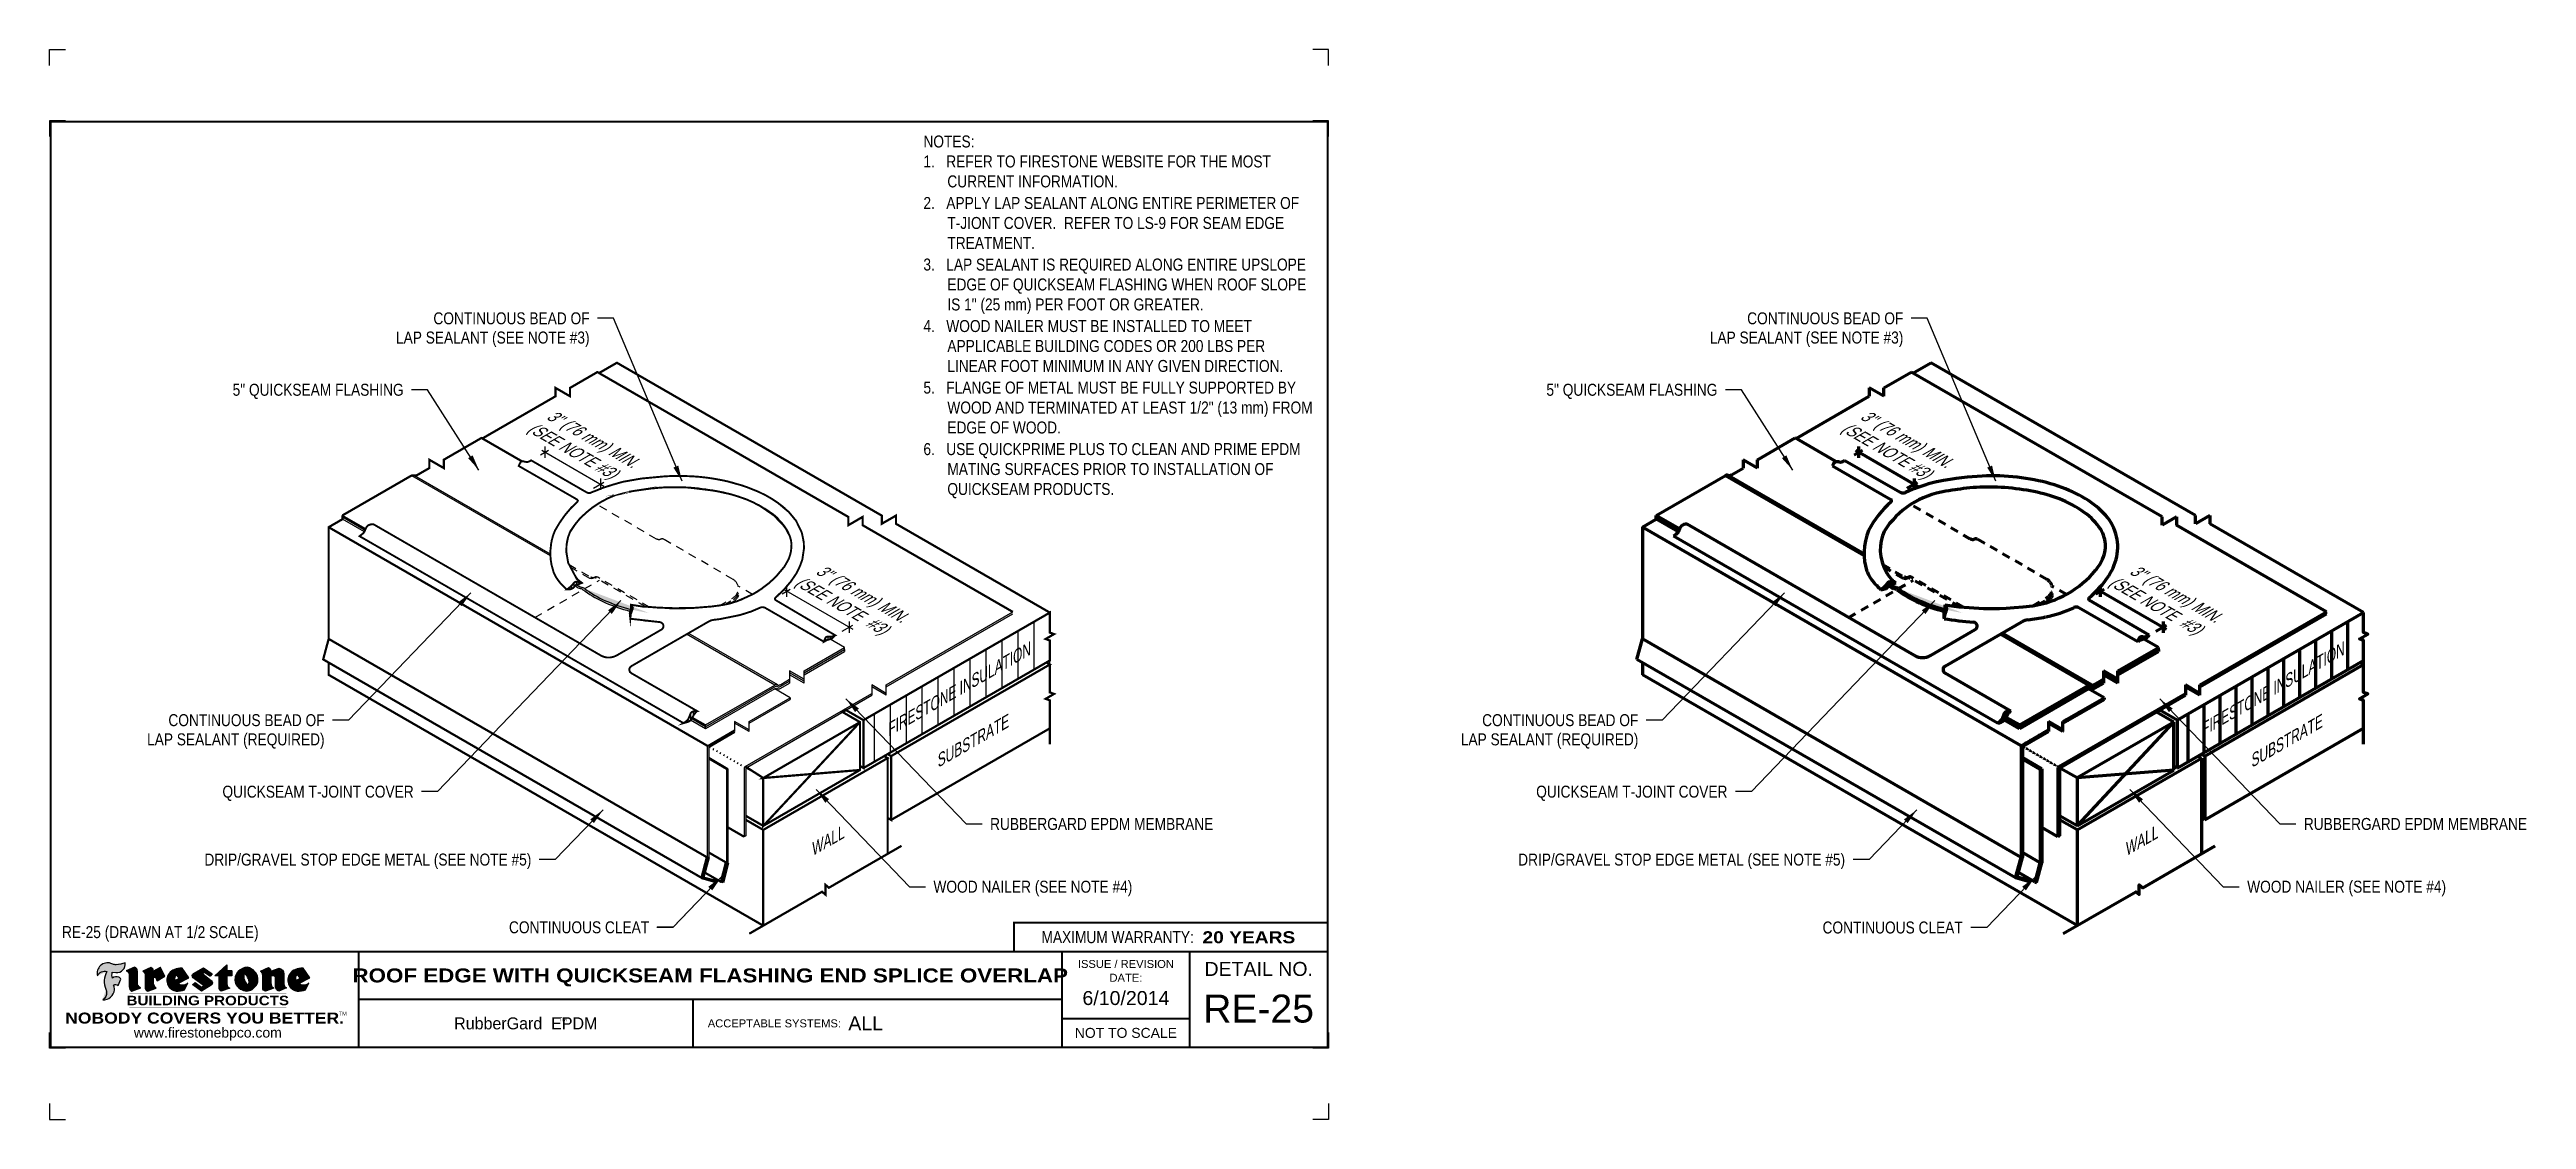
# Model space of a CAD drawing. Header units: inches. Extents: x 77.9 to 116.7, y -65.9 to -49.2.
import ezdxf
from ezdxf.enums import TextEntityAlignment as Align

# ---------------------------------------------------------------- set-up
doc = ezdxf.new("R2010")
doc.units = ezdxf.units.IN
doc.header["$MEASUREMENT"] = 0
doc.linetypes.add('HIDDEN2', pattern=[0.1875, 0.125, -0.0625])
doc.layers.get('0').update_dxf_attribs({"linetype": 'CONTINUOUS'})
doc.layers.get('DEFPOINTS').update_dxf_attribs({"linetype": 'CONTINUOUS'})
for name, color, linetype in [('FSBP-ACCESSORY-FIRESTONE', 7, 'CONTINUOUS'), ('FSBP-ANNO-NOTE', 7, 'CONTINUOUS'), ('FSBP-INSULATION', 7, 'CONTINUOUS'), ('FSBP-MEMBRANE', 7, 'CONTINUOUS'), ('FSBP-SEALANTS', 1, 'CONTINUOUS'), ('FSBP-SUBSTRATE-GENERIC', 9, 'CONTINUOUS'), ('FSBP-TTLB', 7, 'CONTINUOUS'), ('FSBP-TTLB-BORDER', 7, 'CONTINUOUS'), ('FSBP-TTLB-TEXT', 7, 'CONTINUOUS'), ('FSBP-WALL-CURB', 9, 'CONTINUOUS'), ('FSBP-WOOD', 7, 'CONTINUOUS')]:
    doc.layers.add(name, color=color, linetype=linetype)
doc.styles.add('FSBP_ARIAL', font='arial.ttf')
doc.styles.add('FSBP_ARIAL_BOLD', font='')
doc.styles.add('FSBP_ARIAL_NAR', font='ARIALN.TTF')
doc.styles.add('FSBP_BANKGOTHIC', font='bgothm.ttf')
doc.styles.get('FSBP_ARIAL_BOLD').set_extended_font_data('Arial Black')
doc.dimstyles.new('FSBP-LEADER', dxfattribs={"dimtxt": 0.1875, "dimasz": 0.25, "dimexe": 0.0625, "dimexo": 0.125, "dimgap": 0.125, "dimtad": 0, "dimtih": 1, "dimtoh": 1, "dimdec": 4, "dimzin": 0, "dimdsep": 46, "dimlunit": 4, "dimtxsty": 'FSBP_ARIAL_NAR', "dimcen": 0.09375, "dimclrd": 256, "dimclre": 256, "dimclrt": 256, "dimadec": 0, "dimazin": 0, "dimtfac": 1, "dimtdec": 4, "dimtofl": 0, "dimtmove": 0, "dimatfit": 3, "dimfxl": 0, "dimtolj": 1, "dimtzin": 0, "dimlwd": -1, "dimlwe": -1, "dimarcsym": 0})
pattern_1 = [(90, (-242.31931, 36.674333), (-0.0375, 7e-18), [])]
pattern_2 = [(90, (-262.89332, 36.674333), (-0.0375, 7e-18), [])]

msp = doc.modelspace()

# ---------------------------------------------------------------- texts
at = {"layer": 'DEFPOINTS', "style": 'FSBP_ARIAL_NAR'}
msp.add_text('RE-25 (DRAWN AT 1/2 SCALE)', height=0.1875, dxfattribs=at).set_placement((78.134, -62.996), align=Align.MIDDLE_LEFT)
at = {"layer": 'FSBP-ANNO-NOTE', "style": 'FSBP_ARIAL_NAR'}
for s, p in [('CONTINUOUS BEAD OF', (86.396, -53.381)), ('LAP SEALANT (SEE NOTE #3)', (86.396, -53.682)), ('5" QUICKSEAM FLASHING', (83.484, -54.5)), ('CONTINUOUS BEAD OF', (82.246, -59.676)), ('LAP SEALANT (REQUIRED)', (82.246, -59.977)), ('QUICKSEAM T-JOINT COVER', (83.641, -60.796)), ('DRIP/GRAVEL STOP EDGE METAL (SEE NOTE #5)', (85.484, -61.86)), ('CONTINUOUS CLEAT', (87.329, -62.921)), ('CONTINUOUS CLEAT', (107.9, -62.924))]:
    msp.add_text(s, height=0.1875, dxfattribs=at).set_placement(p, align=Align.MIDDLE_RIGHT)
at = {"layer": 'FSBP-ANNO-NOTE', "color": 7, "lineweight": 120, "style": 'FSBP_ARIAL_NAR'}
for s, p in [('CONTINUOUS BEAD OF', (106.97, -53.381)), ('LAP SEALANT (SEE NOTE #3)', (106.97, -53.682)), ('5" QUICKSEAM FLASHING', (104.058, -54.5)), ('CONTINUOUS BEAD OF', (102.82, -59.676)), ('LAP SEALANT (REQUIRED)', (102.82, -59.977)), ('QUICKSEAM T-JOINT COVER', (104.215, -60.796)), ('DRIP/GRAVEL STOP EDGE METAL (SEE NOTE #5)', (106.058, -61.86))]:
    msp.add_text(s, height=0.1875, dxfattribs=at).set_placement(p, align=Align.MIDDLE_RIGHT)
at = {"layer": 'FSBP-ANNO-NOTE', "style": 'FSBP_ARIAL_NAR', "oblique": 30}
for s, rotation, p in [('(SEE NOTE #3)', 330, (86.107, -55.464)), ('3" (76 mm) MIN.', 330, (86.422, -55.282)), ('3" (76 mm) MIN.', 330, (90.638, -57.707)), ('(SEE NOTE  #3)', 330, (90.323, -57.889)), ('FIRESTONE INSULATION', 30, (92.145, -59.209)), ('SUBSTRATE', 30, (92.361, -60.021)), ('WALL', 30, (90.09, -61.582))]:
    msp.add_text(s, height=0.1875, rotation=rotation, dxfattribs=at).set_placement(p, align=Align.MIDDLE)
at = {"layer": 'FSBP-ANNO-NOTE', "color": 7, "lineweight": 120, "style": 'FSBP_ARIAL_NAR', "oblique": 30}
for s, rotation, p in [('(SEE NOTE #3)', 330, (106.681, -55.464)), ('3" (76 mm) MIN.', 330, (106.996, -55.282)), ('3" (76 mm) MIN.', 330, (111.212, -57.707)), ('(SEE NOTE  #3)', 330, (110.897, -57.889)), ('FIRESTONE INSULATION', 30, (112.719, -59.209)), ('SUBSTRATE', 30, (112.935, -60.021)), ('WALL', 30, (110.664, -61.582))]:
    msp.add_text(s, height=0.1875, rotation=rotation, dxfattribs=at).set_placement(p, align=Align.MIDDLE)
at = {"layer": 'FSBP-ANNO-NOTE', "style": 'FSBP_ARIAL_NAR'}
for s, p in [('RUBBERGARD EPDM MEMBRANE', (92.668, -61.302)), ('WOOD NAILER (SEE NOTE #4)', (91.781, -62.285))]:
    msp.add_text(s, height=0.1875, dxfattribs=at).set_placement(p, align=Align.MIDDLE_LEFT)
at = {"layer": 'FSBP-ANNO-NOTE', "color": 7, "lineweight": 120, "style": 'FSBP_ARIAL_NAR'}
for s, p in [('RUBBERGARD EPDM MEMBRANE', (113.242, -61.302)), ('WOOD NAILER (SEE NOTE #4)', (112.355, -62.285))]:
    msp.add_text(s, height=0.1875, dxfattribs=at).set_placement(p, align=Align.MIDDLE_LEFT)
at = {"layer": 'FSBP-ANNO-NOTE', "insert": (91.624, -50.517), "char_height": 0.1875, "attachment_point": 1, "style": 'FSBP_ARIAL_NAR'}
msp.add_mtext_dynamic_manual_height_columns('\\A1;NOTES:\\P1.   REFER TO FIRESTONE WEBSITE FOR THE MOST \\P{\\W6.27837; }CURRENT INFORMATION.\\P{\\H0.083333x;\\P}2.   APPLY LAP SEALANT ALONG ENTIRE PERIMETER OF \\P{\\W6.27837; }T-JIONT COVER.  REFER TO LS-9 FOR SEAM EDGE \\P{\\W6.27837; }TREATMENT.\\P{\\fArial Narrow|b1|i0|c0|p34;\\H0.083333x;\\P}3.   LAP SEALANT IS REQUIRED ALONG ENTIRE UPSLOPE \\P{\\W6.27837; }EDGE OF QUICKSEAM FLASHING WHEN ROOF SLOPE \\P{\\W6.27837; }IS 1" (25 mm) PER FOOT OR GREATER.  \\P{\\H0.083333x;\\P}4.   WOOD NAILER MUST BE INSTALLED TO MEET \\P{\\W6.27837; }APPLICABLE BUILDING CODES OR 200 LBS PER\\P{\\W6.27837; }LINEAR FOOT MINIMUM IN ANY GIVEN DIRECTION.\\P{\\H0.083333x;\\P}5.   FLANGE OF METAL MUST BE FULLY SUPPORTED BY \\P{\\W6.27837; }WOOD AND TERMINATED AT LEAST 1/2" (13 mm) FROM \\P{\\W6.27837; }EDGE OF WOOD.{\\H0.083333x; \\P\\W9.4176;        \\W1;\\P}6.   USE QUICKPRIME PLUS TO CLEAN AND PRIME EPDM \\P{\\W6.27837; }MATING SURFACES PRIOR TO INSTALLATION OF \\P{\\W6.27837; }QUICKSEAM PRODUCTS.', width=6.21585, gutter_width=23.081, heights=[6.084], dxfattribs=at)

# ---------------------------------------------------------------- blocks, each defined once
blk = doc.blocks.new('TTLB-EPDM_1')
at = {"layer": 'FSBP-TTLB-TEXT'}
h = blk.add_hatch(color=1, dxfattribs=at)
edge = h.paths.add_edge_path()
edge.add_arc((1.037, -0.198), 0.132, 264.041, 370.3106)
edge.add_arc((1.028, 0.121), 0.327, 270.0506, 295.2346, ccw=False)
edge.add_arc((1.023, -0.067), 0.139, 249.3281, 272.0749, ccw=False)
edge.add_line((0.974, -0.197), (0.947, -0.185))
edge.add_arc((0.894, -0.339), 0.163, 70.8459, 194.3325)
edge.add_arc((0.844, -0.426), 0.118, 70.9695, 156.9641, ccw=False)
edge.add_arc((1.153, -0.468), 0.311, 150.3231, 203.2084)
edge.add_arc((0.756, -0.641), 0.122, 0.8849, 24.3467, ccw=False)
edge.add_arc((0.749, -0.648), 0.129, -58.3666, 3.6217, ccw=False)
edge.add_arc((0.826, -0.579), 0.178, 267.2205, 354.1382)
edge.add_arc((0.79, -0.601), 0.213, 0.9996, 21.005)
edge.add_arc((1.019, -0.567), 0.0514, 40.8212, 125.5273, ccw=False)
edge.add_line((1.058, -0.533), (1.103, -0.431))
edge.add_arc((1.041, -0.47), 0.0733, 32.3168, 66.3148)
edge.add_arc((1.032, -0.506), 0.11, 69.8179, 125.2547)
edge.add_arc((1.128, -0.369), 0.166, 164.157, 196.5811, ccw=False)
edge.add_line((0.968, -0.324), (1.024, -0.329))
h = blk.add_hatch(color=1, dxfattribs=at)
edge = h.paths.add_edge_path()
edge.add_line((1.275, -0.622), (1.415, -0.566))
edge.add_arc((1.421, -0.509), 0.0573, 181.9718, 264.3185, ccw=False)
edge.add_line((1.364, -0.511), (1.363, -0.31))
edge.add_arc((1.294, -0.31), 0.0691, 0.0934, 72.4283)
edge.add_line((1.315, -0.244), (1.187, -0.302))
edge.add_arc((1.175, -0.359), 0.0573, -0.0174, 78.3221, ccw=False)
edge.add_line((1.233, -0.359), (1.233, -0.555))
edge.add_arc((1.306, -0.556), 0.0731, 179.4272, 245.3846)
h = blk.add_hatch(color=1, dxfattribs=at)
edge = h.paths.add_edge_path()
edge.add_line((1.792, -0.384), (1.722, -0.252))
edge.add_arc((1.72, -0.253), 0.00231, 27.872, 117.3767)
edge.add_line((1.719, -0.251), (1.611, -0.307))
edge.add_arc((1.547, -0.306), 0.0636, 359.1658, 425.8794)
edge.add_line((1.573, -0.248), (1.447, -0.305))
edge.add_arc((1.408, -0.37), 0.076, -3.4414, 59.0799, ccw=False)
edge.add_line((1.484, -0.375), (1.484, -0.572))
edge.add_arc((1.541, -0.568), 0.057, 184.1557, 255.3066)
edge.add_line((1.526, -0.623), (1.657, -0.571))
edge.add_arc((1.688, -0.502), 0.0752, 207.5161, 245.6492, ccw=False)
edge.add_arc((1.721, -0.491), 0.109, 179.4823, 204.5538, ccw=False)
edge.add_line((1.612, -0.49), (1.612, -0.413))
edge.add_arc((1.629, -0.414), 0.0169, 28.3562, 174.855, ccw=False)
edge.add_arc((1.627, -0.42), 0.0211, 22.2169, 40.1021, ccw=False)
edge.add_line((1.647, -0.412), (1.667, -0.455))
edge.add_arc((1.669, -0.454), 0.00231, 204.5451, 299.6324)
edge.add_line((1.67, -0.456), (1.791, -0.387))
edge.add_line((1.791, -0.387), (1.792, -0.384))
h = blk.add_hatch(color=1, dxfattribs=at)
h.paths.add_polyline_path([(2.063, -0.258, 0.025243), (2.025, -0.261, 0.121361), (1.902, -0.301, 0.615167), (1.933, -0.61, 0.053068), (1.968, -0.618, 0.115093), (2.099, -0.599), (2.151, -0.494, -0.087554), (2.104, -0.519, -0.265592), (1.993, -0.501), (2.165, -0.414, 0.451895), (2.166, -0.411)])
h.paths.add_polyline_path([(2.014, -0.419), (1.951, -0.452, -0.372053), (1.973, -0.361)], flags=16)
h = blk.add_hatch(color=1, dxfattribs=at)
edge = h.paths.add_edge_path()
edge.add_arc((2.26, -0.378), 0.0415, 123.2081, 232.2027, ccw=False)
edge.add_line((2.238, -0.343), (2.394, -0.254))
edge.add_arc((2.395, -0.256), 0.00231, 55.6464, 119.6543, ccw=False)
edge.add_line((2.396, -0.254), (2.532, -0.347))
edge.add_arc((2.53, -0.349), 0.00231, -42.7311, 54.4661, ccw=False)
edge.add_line((2.532, -0.35), (2.498, -0.387))
edge.add_arc((2.497, -0.385), 0.00231, 233.7527, 317.2689, ccw=False)
edge.add_line((2.495, -0.387), (2.414, -0.327))
edge.add_arc((2.412, -0.329), 0.00231, 53.7527, 124.4136)
edge.add_line((2.411, -0.327), (2.383, -0.347))
edge.add_arc((2.384, -0.349), 0.00231, 124.4136, 231.8459)
edge.add_line((2.383, -0.351), (2.52, -0.458))
edge.add_arc((2.494, -0.491), 0.0415, -55.2123, 51.8459, ccw=False)
edge.add_line((2.518, -0.525), (2.364, -0.618))
edge.add_arc((2.363, -0.616), 0.00231, 233.2956, 301.2087, ccw=False)
edge.add_line((2.362, -0.618), (2.231, -0.52))
edge.add_arc((2.233, -0.519), 0.00231, 135.5134, 233.218, ccw=False)
edge.add_line((2.231, -0.517), (2.263, -0.485))
edge.add_arc((2.264, -0.486), 0.00231, 53.0353, 135.5134, ccw=False)
edge.add_line((2.266, -0.484), (2.362, -0.557))
edge.add_arc((2.363, -0.555), 0.00231, 233.0353, 302.2363)
edge.add_line((2.364, -0.557), (2.394, -0.538))
edge.add_arc((2.393, -0.536), 0.00231, 302.2363, 412.2027)
edge.add_line((2.394, -0.534), (2.235, -0.41))
h = blk.add_hatch(color=1, dxfattribs=at)
edge = h.paths.add_edge_path()
edge.add_line((2.763, -0.207), (2.763, -0.297))
edge.add_arc((2.766, -0.297), 0.00231, 180, 270)
edge.add_line((2.766, -0.299), (2.835, -0.299))
edge.add_arc((2.835, -0.302), 0.00231, 0, 90, ccw=False)
edge.add_line((2.838, -0.302), (2.838, -0.379))
edge.add_arc((2.835, -0.379), 0.00231, 270, 360, ccw=False)
edge.add_line((2.835, -0.381), (2.766, -0.381))
edge.add_arc((2.766, -0.384), 0.00231, 90, 180)
edge.add_line((2.763, -0.384), (2.763, -0.503))
edge.add_arc((2.837, -0.507), 0.0734, 177.0803, 245.325)
edge.add_line((2.806, -0.574), (2.675, -0.623))
edge.add_arc((2.709, -0.564), 0.0675, 177.0345, 239.6926, ccw=False)
edge.add_line((2.641, -0.561), (2.641, -0.384))
edge.add_arc((2.639, -0.384), 0.00231, 360, 450)
edge.add_line((2.639, -0.381), (2.573, -0.381))
edge.add_line((2.573, -0.381), (2.763, -0.207))
h = blk.add_hatch(color=1, dxfattribs=at)
edge = h.paths.add_edge_path(flags=16)
edge.add_arc((2.94, -0.485), 0.168, 344.5559, 417.014)
edge.add_arc((3.194, -0.388), 0.168, 164.5559, 237.014)
edge = h.paths.add_edge_path()
edge.add_arc((3.069, -0.44), 0.183, 136.0915, 191.2134)
edge.add_arc((3.065, -0.432), 0.18, 194.0167, 240.6664)
edge.add_arc((3.098, -0.385), 0.238, 239.2975, 264.289)
edge.add_arc((3.049, -0.419), 0.204, 277.1987, 326.5036)
edge.add_arc((3.078, -0.434), 0.171, 325.3769, 406.3828)
edge.add_arc((3.012, -0.49), 0.257, 44.2846, 73.829)
edge.add_arc((3.117, -0.498), 0.258, 97.5029, 134.1039)
h = blk.add_hatch(color=1, dxfattribs=at)
edge = h.paths.add_edge_path()
edge.add_line((3.323, -0.572), (3.323, -0.375))
edge.add_arc((3.247, -0.37), 0.076, 356.5586, 419.0799)
edge.add_line((3.286, -0.305), (3.412, -0.248))
edge.add_arc((3.386, -0.306), 0.0636, 0.3963, 65.8794, ccw=False)
edge.add_line((3.45, -0.306), (3.581, -0.259))
edge.add_arc((3.556, -0.353), 0.0969, 2.367, 75.1862, ccw=False)
edge.add_line((3.653, -0.349), (3.653, -0.488))
edge.add_arc((3.762, -0.491), 0.109, 178.3666, 204.5538)
edge.add_arc((3.729, -0.502), 0.0752, 207.5161, 245.2241)
edge.add_line((3.698, -0.57), (3.573, -0.621))
edge.add_arc((3.595, -0.553), 0.0718, 180.3329, 251.5102, ccw=False)
edge.add_line((3.524, -0.553), (3.524, -0.415))
edge.add_arc((3.486, -0.415), 0.0373, 359.3451, 449.05)
edge.add_arc((3.483, -0.442), 0.0645, 86.294, 119.8211)
edge.add_line((3.451, -0.386), (3.451, -0.49))
edge.add_arc((3.56, -0.491), 0.109, 179.4823, 204.5538)
edge.add_arc((3.527, -0.502), 0.0752, 207.5161, 245.6492)
edge.add_line((3.496, -0.571), (3.365, -0.623))
edge.add_arc((3.38, -0.568), 0.0569, 183.9299, 255.3185, ccw=False)
h = blk.add_hatch(color=1, dxfattribs=at)
h.paths.add_polyline_path([(3.958, -0.258, 0.025243), (3.919, -0.261, 0.108564), (3.808, -0.294, 0.64259), (3.827, -0.61, 0.053068), (3.862, -0.618, 0.115093), (3.993, -0.599), (4.046, -0.494, -0.087554), (3.999, -0.519, -0.265592), (3.887, -0.501), (4.06, -0.414, 0.451895), (4.061, -0.411)])
h.paths.add_polyline_path([(3.909, -0.419), (3.845, -0.452, -0.372053), (3.867, -0.361)], flags=16)
at = {"layer": 'DEFPOINTS', "linetype": 'Continuous', "ltscale": 1.75}
for points in [[(-0.016, 13.881), (-0.016, 14.131), (0.234, 14.131)], [(20.016, 13.881), (20.016, 14.131), (19.766, 14.131)], [(-0.016, -2.381), (-0.016, -2.631), (0.234, -2.631)], [(20.016, -2.381), (20.016, -2.631), (19.766, -2.631)]]:
    blk.add_lwpolyline(points, dxfattribs=at)
at = {"layer": 'DEFPOINTS', "color": 1}
for points in [[(0.234, 13.016), (-0.016, 13.016), (-0.016, 12.766)], [(20.016, 12.766), (20.016, 13.016), (19.766, 13.016)], [(0.234, -1.516), (-0.016, -1.516), (-0.016, -1.266)], [(20.016, -1.266), (20.016, -1.516), (19.766, -1.516)]]:
    blk.add_lwpolyline(points, dxfattribs=at)
at = {"layer": 'FSBP-TTLB', "const_width": 0.0312}
blk.add_lwpolyline([(15.09, 0), (20, 0), (20, 0.451), (15.09, 0.451)], close=True, dxfattribs=at)
for points in [[(0, 0), (0, -1.5), (20, -1.5), (20, 0), (0, 0)], [(4.825, 0), (4.825, -0.75)], [(15.84, 0), (15.84, -1.5)], [(17.841, 0), (17.841, -1.5)], [(20, 0), (20, -1.5)], [(4.825, -0.75), (15.84, -0.75)], [(4.825, -0.75), (4.825, -1.5)], [(15.84, -1.049), (17.841, -1.049)]]:
    blk.add_lwpolyline(points, dxfattribs=at)
at = {"layer": 'FSBP-TTLB-BORDER', "const_width": 0.0312}
blk.add_lwpolyline([(20, 0), (20, 13), (0, 13), (0, 0)], dxfattribs=at)
at = {"layer": 'FSBP-TTLB-TEXT', "color": 1}
blk.add_line((0.736, -0.38), (0.736, -0.38), dxfattribs=at)
for points in [[(1.024, -0.329, 0.500051), (1.167, -0.175, -0.11033), (1.028, -0.206, -0.099579), (0.974, -0.197), (0.947, -0.185, 0.597816), (0.736, -0.38, -0.393883), (0.883, -0.314, 0.234941), (0.867, -0.591, -0.10273), (0.878, -0.639, -0.277269), (0.817, -0.757, 0.398543), (1.003, -0.597, 0.087512), (0.989, -0.525, -0.387403), (1.058, -0.533), (1.103, -0.431, 0.149442), (1.07, -0.403, 0.24672), (0.969, -0.416, -0.142429), (0.968, -0.324), (1.024, -0.329)], [(2.166, -0.411), (2.063, -0.258, 0.025243), (2.025, -0.261, 0.108564), (1.914, -0.294, 0.64259), (1.933, -0.61, 0.053068), (1.968, -0.618, 0.115093), (2.099, -0.599), (2.151, -0.494, -0.087554), (2.104, -0.519, -0.265592), (1.993, -0.501), (2.165, -0.414)], [(2.763, -0.207), (2.763, -0.297, 0.414214), (2.766, -0.299), (2.835, -0.299, -0.414214), (2.838, -0.302), (2.838, -0.379, -0.414214), (2.835, -0.381), (2.766, -0.381, 0.414214), (2.763, -0.384), (2.763, -0.503, 0.306899), (2.806, -0.574), (2.675, -0.623, -0.280419), (2.641, -0.561), (2.641, -0.384, 0.414214), (2.639, -0.381), (2.573, -0.381), (2.763, -0.207)], [(4.061, -0.411), (3.958, -0.258, 0.025243), (3.919, -0.261, 0.108564), (3.808, -0.294, 0.64259), (3.827, -0.61, 0.053068), (3.862, -0.618, 0.115093), (3.993, -0.599), (4.046, -0.494, -0.087554), (3.999, -0.519, -0.265592), (3.887, -0.501), (4.06, -0.414)], [(4.06, -0.414, 0.451895), (4.061, -0.411, 0.451895)]]:
    blk.add_lwpolyline(points, format="xyb", dxfattribs=at)
for points in [[(1.275, -0.622), (1.415, -0.566, -0.37561), (1.364, -0.511), (1.363, -0.31, 0.326536), (1.315, -0.244), (1.187, -0.302, -0.355786), (1.233, -0.359), (1.233, -0.555, 0.296011)], [(1.792, -0.384), (1.722, -0.252, 0.411684), (1.719, -0.251), (1.611, -0.307, 0.299603), (1.573, -0.248), (1.447, -0.305, -0.279776), (1.484, -0.375), (1.484, -0.572, 0.320829), (1.526, -0.623), (1.657, -0.571, -0.16794), (1.622, -0.537, -0.109833), (1.612, -0.49), (1.612, -0.413, -0.743335), (1.643, -0.406, -0.078198), (1.647, -0.412), (1.667, -0.455, 0.440465), (1.67, -0.456), (1.791, -0.387)], [(1.951, -0.452), (2.014, -0.419), (1.973, -0.361, 0.372053)], [(2.235, -0.41, -0.515004), (2.238, -0.343), (2.394, -0.254, -0.286782), (2.396, -0.254), (2.532, -0.347, -0.451503), (2.532, -0.35), (2.498, -0.387, -0.381444), (2.495, -0.387), (2.414, -0.327, 0.318472), (2.411, -0.327), (2.383, -0.347, 0.506409), (2.383, -0.351), (2.52, -0.458, -0.50436), (2.518, -0.525), (2.364, -0.618, -0.305316), (2.362, -0.618), (2.231, -0.52, -0.45417), (2.231, -0.517), (2.263, -0.485, -0.376264), (2.266, -0.484), (2.362, -0.557, 0.31147), (2.364, -0.557), (2.394, -0.538, 0.520381), (2.394, -0.534)], [(2.938, -0.313, 0.245263), (2.89, -0.475, 0.206406), (2.977, -0.589, 0.10948), (3.074, -0.621, 0.218515), (3.219, -0.531, 0.368949), (3.196, -0.31, 0.129631), (3.083, -0.243, 0.161074)], [(3.103, -0.53, 0.327131), (3.032, -0.343, 0.327131)], [(3.323, -0.572), (3.323, -0.375, 0.279776), (3.286, -0.305), (3.412, -0.248, -0.293762), (3.45, -0.306), (3.581, -0.259, -0.328876), (3.653, -0.349), (3.653, -0.488, 0.114763), (3.662, -0.537, 0.166033), (3.698, -0.57), (3.573, -0.621, -0.320956), (3.524, -0.553), (3.524, -0.415, 0.412706), (3.487, -0.378, 0.147342), (3.451, -0.386), (3.451, -0.49, 0.109833), (3.461, -0.537, 0.16794), (3.496, -0.571), (3.365, -0.623, -0.321973), (3.323, -0.572, 29.147628)], [(3.845, -0.452), (3.909, -0.419), (3.867, -0.361, 0.372053)]]:
    blk.add_lwpolyline(points, format="xyb", close=True, dxfattribs=at)
at = {"layer": 'FSBP-TTLB-TEXT'}
for points, const_width in [([(1.234, -0.658), (3.691, -0.658)], 0.00781), ([(10.062, -0.75), (10.062, -1.5)], 0.0312), ([(1.234, -0.876), (3.691, -0.876)], 0.00781)]:
    blk.add_lwpolyline(points, dxfattribs=dict(at, const_width=const_width))
at = {"layer": 'FSBP-TTLB-TEXT', "color": 1}
for centre, start, end in [((1.79, -0.385), 299.6324, 27.872), ((2.164, -0.412), 296.7305, 34.0023)]:
    blk.add_arc(centre, 0.00231, start, end, dxfattribs=at)
at = {"layer": 'FSBP-TTLB-TEXT', "style": 'FSBP_ARIAL_NAR'}
blk.add_text('MAXIMUM WARRANTY:', height=0.1875, dxfattribs=at).set_placement((17.905, 0.226), align=Align.MIDDLE_RIGHT)
at = {"layer": 'FSBP-TTLB-TEXT'}
for s, height, style, p in [('ISSUE / REVISION', 0.125, 'FSBP_ARIAL', (16.841, -0.194)), ('DATE:', 0.125, 'FSBP_ARIAL', (16.841, -0.41)), ('DETAIL NO.', 0.2188, 'FSBP_ARIAL', (18.921, -0.272)), ('RubberGard  EPDM', 0.1875, 'FSBP_BANKGOTHIC', (7.443, -1.125)), ('TM', 0.0625, 'FSBP_BANKGOTHIC', (8.023, -1.063)), ('www.firestonebpco.com', 0.15625, 'FSBP_ARIAL', (2.463, -1.269)), ('NOT TO SCALE', 0.15625, 'FSBP_ARIAL', (16.841, -1.274))]:
    blk.add_text(s, height=height, dxfattribs=dict(at, style=style)).set_placement(p, align=Align.MIDDLE_CENTER)
at = {"layer": 'FSBP-TTLB-TEXT', "lineweight": 18, "style": 'FSBP_ARIAL_BOLD'}
blk.add_text('BUILDING PRODUCTS', height=0.14844, dxfattribs=at).set_placement((2.463, -0.767), align=Align.MIDDLE_CENTER)
at = {"layer": 'FSBP-TTLB-TEXT', "color": 1}
for s, height, style, p in [('NOBODY COVERS YOU BETTER.', 0.17188, 'FSBP_ARIAL_BOLD', (2.413, -1.042)), ('TM', 0.0625, 'FSBP_BANKGOTHIC', (4.577, -0.973))]:
    blk.add_text(s, height=height, dxfattribs=dict(at, style=style)).set_placement(p, align=Align.MIDDLE_CENTER)
at = {"layer": 'FSBP-TTLB-TEXT', "style": 'FSBP_ARIAL'}
blk.add_text('ACCEPTABLE SYSTEMS:', height=0.125, dxfattribs=at).set_placement((10.293, -1.125), align=Align.MIDDLE_LEFT)
at = {"layer": 'FSBP-TTLB-TEXT'}
for tag, height, style, p in [('MAXIMUM_WARRANTY', 0.188, 'FSBP_ARIAL_BOLD', (18.04, 0.224)), ('ACCPT_SYSTEMS', 0.219, 'FSBP_ARIAL', (12.494, -1.125))]:
    blk.add_attdef(tag, text='', height=height, dxfattribs=dict(at, style=style)).set_placement(p, align=Align.MIDDLE_LEFT)
for tag, height, style, p in [('DETAIL_DESCP_LINE_1', 0.219, 'FSBP_ARIAL_BOLD', (10.331, -0.374)), ('ISSUE_REV_DATE', 0.219, 'FSBP_ARIAL', (16.841, -0.728)), ('DETAIL_NUMBER', 0.438, 'FSBP_ARIAL', (18.919, -0.893))]:
    blk.add_attdef(tag, text='', height=height, dxfattribs=dict(at, style=style)).set_placement(p, align=Align.MIDDLE_CENTER)

# ---------------------------------------------------------------- hatches: boundary and pattern name
at = {"layer": 'FSBP-ACCESSORY-FIRESTONE', "lineweight": 25, "ltscale": 0.25}
h = msp.add_hatch(dxfattribs=at)
h.set_pattern_fill('LINE', scale=2, angle=90, style=0)
h.set_pattern_definition([(90, (-262.89332, 36.67433), (-0.25, 2e-17), [])])
h.paths.add_polyline_path([(93.604, -58.741), (93.604, -57.991), (90.685, -59.676), (90.685, -60.426)])
h.paths.add_polyline_path([(91.058, -60.004), (93.471, -58.611), (93.325, -58.359), (90.912, -59.752)], flags=24)
at = {"layer": 'FSBP-ACCESSORY-FIRESTONE', "lineweight": 120}
h = msp.add_hatch(dxfattribs=at)
h.set_pattern_fill('STEEL', scale=0.5, style=0)
h.set_pattern_definition([(45, (-242.31931, 36.674333), (-0.044194174, 0.044194174), []), (45, (-242.31931, 36.705583), (-0.044194174, 0.044194174), [])])
h.paths.add_polyline_path([(109.242, -59.855), (109.242, -59.83), (108.814, -60.077), (108.814, -61.827), (108.728, -62.148), (108.931, -62.202), (108.942, -62.16), (108.923, -62.149), (108.915, -62.176), (108.754, -62.133), (108.835, -61.83), (108.835, -60.089)])
h.paths.add_polyline_path([(110.113, -59.352), (110.113, -59.327), (109.469, -59.699), (109.469, -59.724)])
h.paths.add_polyline_path([(109.242, -59.699), (109.242, -59.724), (109.469, -59.855), (109.469, -59.83)])
h.paths.add_polyline_path([(109.137, -60.437), (109.115, -60.449), (109.115, -61.91), (109.034, -62.213), (109.055, -62.219), (109.137, -61.913)])
h.paths.add_polyline_path([(108.835, -60.263), (108.835, -60.287), (109.115, -60.449), (109.137, -60.437)], flags=17)
at = {"layer": 'FSBP-INSULATION', "lineweight": 120}
h = msp.add_hatch(dxfattribs=at)
h.set_pattern_fill('LINE', scale=2, angle=90, style=0)
h.set_pattern_definition([(90, (-242.3193, 36.67433), (-0.25, 2e-17), [])])
h.paths.add_polyline_path([(114.178, -58.741), (114.178, -57.991), (111.259, -59.676), (111.259, -60.426)])
h.paths.add_polyline_path([(111.632, -60.004), (114.045, -58.611), (113.899, -58.359), (111.486, -59.752)], flags=24)
at = {"layer": 'FSBP-MEMBRANE'}
h = msp.add_hatch(color=256, dxfattribs=at)
edge = h.paths.add_edge_path()
edge.add_spline(control_points=[(82.881, -56.703), (82.885, -56.695), (82.888, -56.687), (82.891, -56.679)], knot_values=[0.149662, 0.149662, 0.149662, 0.149662, 0.174609, 0.174609, 0.174609, 0.174609], degree=3, periodic=0)
edge.add_line((82.891, -56.679), (82.526, -56.468))
edge.add_line((82.526, -56.468), (82.526, -56.498))
edge.add_line((82.526, -56.498), (82.881, -56.703))
at = {"layer": 'FSBP-MEMBRANE', "lineweight": 120}
h = msp.add_hatch(color=7, dxfattribs=at)
edge = h.paths.add_edge_path()
edge.add_spline(control_points=[(103.455, -56.703), (103.459, -56.695), (103.462, -56.687), (103.465, -56.679)], knot_values=[0.149662, 0.149662, 0.149662, 0.149662, 0.174609, 0.174609, 0.174609, 0.174609], degree=3, periodic=0)
edge.add_line((103.465, -56.679), (103.1, -56.468))
edge.add_line((103.1, -56.468), (103.1, -56.498))
edge.add_line((103.1, -56.498), (103.455, -56.703))
at = {"layer": 'FSBP-MEMBRANE'}
h = msp.add_hatch(color=256, dxfattribs=at)
edge = h.paths.add_edge_path()
edge.add_spline(control_points=[(86.292, -57.632), (86.473, -57.77), (86.711, -57.881), (86.996, -57.959), (87.013, -57.963), (87.034, -57.968)], knot_values=[6.934664, 6.934664, 6.934664, 6.934664, 7.413618, 7.413618, 7.443463, 7.443463, 7.443463, 7.443463], degree=3, periodic=0)
edge.add_spline(control_points=[(87.034, -57.968), (87.037, -57.959), (87.039, -57.949), (87.041, -57.94)], knot_values=[0.144044, 0.144044, 0.144044, 0.144044, 0.201827, 0.201827, 0.201827, 0.201827], degree=3, periodic=0)
edge.add_ellipse((87.77, -56.966), major_axis=(-1.838, 0.004), ratio=0.578032, start_angle=37.9861, end_angle=66.711, ccw=False)
edge.add_spline(control_points=[(86.32, -57.616), (86.312, -57.61), (86.297, -57.598), (86.261, -57.603), (86.242, -57.587), (86.23, -57.578)], knot_values=[0, 0, 0, 0, 0.057561, 0.113299, 0.19926, 0.19926, 0.19926, 0.19926], degree=3, periodic=0)
edge.add_ellipse((87.68, -56.928), major_axis=(1.768, 0.177), ratio=0.53504, start_angle=210.0923, end_angle=211.925, ccw=False)
edge.add_spline(control_points=[(86.198, -57.555), (86.192, -57.559), (86.183, -57.564), (86.175, -57.571), (86.174, -57.572)], knot_values=[0.222805, 0.222805, 0.222805, 0.222805, 0.25679, 0.267979, 0.267979, 0.267979, 0.267979], degree=3, periodic=0)
edge.add_spline(control_points=[(86.174, -57.572), (86.182, -57.579), (86.191, -57.586), (86.202, -57.594)], knot_values=[6.891219, 6.891219, 6.891219, 6.891219, 6.895062, 6.895062, 6.895062, 6.895062], degree=3, periodic=0)
edge.add_spline(control_points=[(86.202, -57.594), (86.214, -57.604), (86.233, -57.619), (86.269, -57.614), (86.284, -57.626), (86.292, -57.632)], knot_values=[0, 0, 0, 0, 0.085961, 0.1417, 0.19926, 0.19926, 0.19926, 0.19926], degree=3, periodic=0)
at = {"layer": 'FSBP-MEMBRANE', "lineweight": 120}
h = msp.add_hatch(color=7, dxfattribs=at)
edge = h.paths.add_edge_path()
edge.add_spline(control_points=[(106.866, -57.632), (107.047, -57.77), (107.285, -57.881), (107.57, -57.959), (107.587, -57.963), (107.608, -57.968)], knot_values=[6.934664, 6.934664, 6.934664, 6.934664, 7.413618, 7.413618, 7.443463, 7.443463, 7.443463, 7.443463], degree=3, periodic=0)
edge.add_spline(control_points=[(107.608, -57.968), (107.611, -57.959), (107.613, -57.949), (107.615, -57.94)], knot_values=[0.144044, 0.144044, 0.144044, 0.144044, 0.201827, 0.201827, 0.201827, 0.201827], degree=3, periodic=0)
edge.add_ellipse((108.344, -56.966), major_axis=(-1.838, 0.004), ratio=0.578032, start_angle=37.9861, end_angle=66.711, ccw=False)
edge.add_spline(control_points=[(106.894, -57.616), (106.886, -57.61), (106.871, -57.598), (106.835, -57.603), (106.816, -57.587), (106.804, -57.578)], knot_values=[0, 0, 0, 0, 0.057561, 0.113299, 0.19926, 0.19926, 0.19926, 0.19926], degree=3, periodic=0)
edge.add_ellipse((108.254, -56.928), major_axis=(1.768, 0.177), ratio=0.53504, start_angle=210.0923, end_angle=211.925, ccw=False)
edge.add_spline(control_points=[(106.772, -57.555), (106.766, -57.559), (106.757, -57.564), (106.749, -57.571), (106.748, -57.572)], knot_values=[0.222805, 0.222805, 0.222805, 0.222805, 0.25679, 0.267979, 0.267979, 0.267979, 0.267979], degree=3, periodic=0)
edge.add_spline(control_points=[(106.748, -57.572), (106.756, -57.579), (106.765, -57.586), (106.776, -57.594)], knot_values=[6.891219, 6.891219, 6.891219, 6.891219, 6.895062, 6.895062, 6.895062, 6.895062], degree=3, periodic=0)
edge.add_spline(control_points=[(106.776, -57.594), (106.788, -57.604), (106.807, -57.619), (106.843, -57.614), (106.858, -57.626), (106.866, -57.632)], knot_values=[0, 0, 0, 0, 0.085961, 0.1417, 0.19926, 0.19926, 0.19926, 0.19926], degree=3, periodic=0)
at = {"layer": 'FSBP-MEMBRANE'}
msp.add_hatch(color=7, dxfattribs=at).paths.add_polyline_path([(93.024, -58.01), (93.024, -57.98), (91.041, -59.125), (91.041, -59.155)])
at = {"layer": 'FSBP-MEMBRANE', "lineweight": 120}
msp.add_hatch(color=7, dxfattribs=at).paths.add_polyline_path([(113.598, -58.01), (113.598, -57.98), (111.615, -59.125), (111.615, -59.155)])
at = {"layer": 'FSBP-MEMBRANE'}
h = msp.add_hatch(color=7, dxfattribs=at)
h.paths.add_polyline_path([(89.756, -58.904), (89.756, -58.934), (90.39, -58.568), (90.39, -58.538)])
edge = h.paths.add_edge_path()
edge.add_spline(control_points=[(89.391, -59.115), (89.376, -59.122), (89.353, -59.135), (89.321, -59.11), (89.304, -59.121), (89.295, -59.126)], knot_values=[0, 0, 0, 0, 0.066326, 0.109763, 0.150844, 0.150844, 0.150844, 0.150844], degree=3, periodic=0)
edge.add_line((89.295, -59.126), (88.213, -59.751))
edge.add_line((88.213, -59.751), (88.213, -59.781))
edge.add_line((88.213, -59.781), (89.295, -59.156))
edge.add_spline(control_points=[(89.295, -59.156), (89.304, -59.151), (89.321, -59.14), (89.353, -59.165), (89.376, -59.152), (89.391, -59.145)], knot_values=[0, 0, 0, 0, 0.041082, 0.084519, 0.150844, 0.150844, 0.150844, 0.150844], degree=3, periodic=0)
edge.add_line((89.391, -59.145), (89.529, -59.065))
edge.add_line((89.529, -59.065), (89.529, -59.035))
edge.add_line((89.529, -59.035), (89.391, -59.115))
h.paths.add_polyline_path([(89.756, -59.065), (89.756, -59.035), (89.529, -58.904), (89.529, -58.934)])
at = {"layer": 'FSBP-MEMBRANE', "lineweight": 120}
h = msp.add_hatch(color=7, dxfattribs=at)
h.paths.add_polyline_path([(110.33, -58.904), (110.33, -58.934), (110.964, -58.568), (110.964, -58.538)])
edge = h.paths.add_edge_path()
edge.add_spline(control_points=[(109.965, -59.115), (109.95, -59.122), (109.927, -59.135), (109.895, -59.11), (109.878, -59.121), (109.869, -59.126)], knot_values=[0, 0, 0, 0, 0.066326, 0.109763, 0.150844, 0.150844, 0.150844, 0.150844], degree=3, periodic=0)
edge.add_line((109.869, -59.126), (108.787, -59.751))
edge.add_line((108.787, -59.751), (108.787, -59.781))
edge.add_line((108.787, -59.781), (109.869, -59.156))
edge.add_spline(control_points=[(109.869, -59.156), (109.878, -59.151), (109.895, -59.14), (109.927, -59.165), (109.95, -59.152), (109.965, -59.145)], knot_values=[0, 0, 0, 0, 0.041082, 0.084519, 0.150844, 0.150844, 0.150844, 0.150844], degree=3, periodic=0)
edge.add_line((109.965, -59.145), (110.103, -59.065))
edge.add_line((110.103, -59.065), (110.103, -59.035))
edge.add_line((110.103, -59.035), (109.965, -59.115))
h.paths.add_polyline_path([(110.33, -59.065), (110.33, -59.035), (110.103, -58.904), (110.103, -58.934)])
at = {"layer": 'FSBP-MEMBRANE', "lineweight": 53, "ltscale": 0.5}
h = msp.add_hatch(color=7, dxfattribs=at)
h.paths.add_polyline_path([(88.668, -59.855), (88.668, -59.83), (88.24, -60.077), (88.24, -61.827), (88.154, -62.148), (88.357, -62.202), (88.368, -62.16), (88.349, -62.149), (88.341, -62.176), (88.18, -62.133), (88.261, -61.83), (88.261, -60.089)])
h.paths.add_polyline_path([(89.539, -59.352), (89.539, -59.327), (88.895, -59.699), (88.895, -59.724)])
h.paths.add_polyline_path([(88.668, -59.699), (88.668, -59.724), (88.895, -59.855), (88.895, -59.83)])
h.paths.add_polyline_path([(88.563, -60.437), (88.541, -60.449), (88.541, -61.91), (88.46, -62.213), (88.481, -62.219), (88.563, -61.913)])
h.paths.add_polyline_path([(88.261, -60.263), (88.261, -60.287), (88.541, -60.449), (88.563, -60.437)], flags=17)
at = {"layer": 'FSBP-MEMBRANE'}
h = msp.add_hatch(color=7, dxfattribs=at)
h.paths.add_polyline_path([(90.814, -59.286), (90.814, -59.256), (88.832, -60.4, 0.267949), (88.816, -60.427), (88.816, -61.502), (88.842, -61.487), (88.842, -60.442, -0.267949), (88.858, -60.415)])
h.paths.add_polyline_path([(90.814, -59.125), (90.814, -59.155), (91.041, -59.286), (91.041, -59.256)])
at = {"layer": 'FSBP-MEMBRANE', "lineweight": 120}
h = msp.add_hatch(color=7, dxfattribs=at)
h.paths.add_polyline_path([(111.388, -59.286), (111.388, -59.256), (109.406, -60.4, 0.267949), (109.39, -60.427), (109.39, -61.502), (109.416, -61.487), (109.416, -60.442, -0.267949), (109.432, -60.415)])
h.paths.add_polyline_path([(111.388, -59.125), (111.388, -59.155), (111.615, -59.286), (111.615, -59.256)])
at = {"layer": 'FSBP-MEMBRANE'}
h = msp.add_hatch(color=7, dxfattribs=at)
edge = h.paths.add_edge_path()
edge.add_spline(control_points=[(88.007, -59.632), (88.003, -59.64), (87.999, -59.648), (87.995, -59.655)], knot_values=[0.221518, 0.221518, 0.221518, 0.221518, 0.260345, 0.260345, 0.260345, 0.260345], degree=3, periodic=0)
edge.add_line((87.995, -59.655), (88.213, -59.781))
edge.add_line((88.213, -59.781), (88.213, -59.751))
edge.add_line((88.213, -59.751), (88.007, -59.632))
at = {"layer": 'FSBP-MEMBRANE', "lineweight": 120}
h = msp.add_hatch(color=7, dxfattribs=at)
edge = h.paths.add_edge_path()
edge.add_spline(control_points=[(108.581, -59.632), (108.577, -59.64), (108.573, -59.648), (108.569, -59.655)], knot_values=[0.221518, 0.221518, 0.221518, 0.221518, 0.260345, 0.260345, 0.260345, 0.260345], degree=3, periodic=0)
edge.add_line((108.569, -59.655), (108.787, -59.781))
edge.add_line((108.787, -59.781), (108.787, -59.751))
edge.add_line((108.787, -59.751), (108.581, -59.632))
at = {"layer": 'FSBP-SEALANTS'}
h = msp.add_hatch(dxfattribs=at)
h.set_pattern_fill('ANSI31', color=256, scale=0.3, angle=45, style=0)
h.set_pattern_definition(pattern_2)
edge = h.paths.add_edge_path()
edge.add_spline(control_points=[(86.198, -57.555), (86.222, -57.542), (86.249, -57.534), (86.276, -57.526)], knot_values=[0.267979, 0.267979, 0.267979, 0.267979, 0.390861, 0.390861, 0.390861, 0.390861], degree=3, periodic=0)
edge.add_spline(control_points=[(86.276, -57.526), (86.235, -57.512), (86.168, -57.49), (86.116, -57.581), (86.069, -57.611), (86.041, -57.629)], knot_values=[0, 0, 0, 0, 0.16586, 0.269391, 0.41968, 0.41968, 0.41968, 0.41968], degree=3, periodic=0)
edge.add_spline(control_points=[(86.041, -57.629), (86.072, -57.628), (86.124, -57.625), (86.158, -57.586), (86.174, -57.572)], knot_values=[0, 0, 0, 0, 0.129604, 0.222805, 0.222805, 0.222805, 0.222805], degree=3, periodic=0)
edge.add_spline(control_points=[(86.174, -57.572), (86.175, -57.571), (86.183, -57.564), (86.192, -57.559), (86.198, -57.555)], knot_values=[0.222805, 0.222805, 0.222805, 0.222805, 0.233994, 0.267979, 0.267979, 0.267979, 0.267979], degree=3, periodic=0)
at = {"layer": 'FSBP-SEALANTS', "lineweight": 120}
h = msp.add_hatch(dxfattribs=at)
h.set_pattern_fill('ANSI31', scale=0.3, angle=45, style=0)
h.set_pattern_definition(pattern_1)
edge = h.paths.add_edge_path()
edge.add_spline(control_points=[(106.772, -57.555), (106.796, -57.542), (106.823, -57.534), (106.85, -57.526)], knot_values=[0.267979, 0.267979, 0.267979, 0.267979, 0.390861, 0.390861, 0.390861, 0.390861], degree=3, periodic=0)
edge.add_spline(control_points=[(106.85, -57.526), (106.809, -57.512), (106.742, -57.49), (106.69, -57.581), (106.643, -57.611), (106.615, -57.629)], knot_values=[0, 0, 0, 0, 0.16586, 0.269391, 0.41968, 0.41968, 0.41968, 0.41968], degree=3, periodic=0)
edge.add_spline(control_points=[(106.615, -57.629), (106.646, -57.628), (106.698, -57.625), (106.732, -57.586), (106.748, -57.572)], knot_values=[0, 0, 0, 0, 0.129604, 0.222805, 0.222805, 0.222805, 0.222805], degree=3, periodic=0)
edge.add_spline(control_points=[(106.748, -57.572), (106.749, -57.571), (106.757, -57.564), (106.766, -57.559), (106.772, -57.555)], knot_values=[0.222805, 0.222805, 0.222805, 0.222805, 0.233994, 0.267979, 0.267979, 0.267979, 0.267979], degree=3, periodic=0)
at = {"layer": 'FSBP-SEALANTS'}
h = msp.add_hatch(dxfattribs=at)
h.set_pattern_fill('ANSI31', color=256, scale=0.3, angle=135, style=0)
h.set_pattern_definition([(180, (-262.89332, 36.674333), (-7e-18, -0.0375), [])])
edge = h.paths.add_edge_path()
edge.add_spline(control_points=[(87.034, -58.087), (87.037, -58.058), (87.043, -57.999), (87.087, -57.92), (87.056, -57.882), (87.045, -57.868)], knot_values=[0, 0, 0, 0, 0.182401, 0.361647, 0.460173, 0.460173, 0.460173, 0.460173], degree=3, periodic=0)
edge.add_spline(control_points=[(87.045, -57.868), (87.046, -57.884), (87.048, -57.908), (87.043, -57.932), (87.041, -57.94)], knot_values=[0, 0, 0, 0, 0.094992, 0.144044, 0.144044, 0.144044, 0.144044], degree=3, periodic=0)
edge.add_spline(control_points=[(87.041, -57.94), (87.039, -57.949), (87.037, -57.959), (87.034, -57.968)], knot_values=[0.144044, 0.144044, 0.144044, 0.144044, 0.201827, 0.201827, 0.201827, 0.201827], degree=3, periodic=0)
edge.add_spline(control_points=[(87.034, -57.968), (87.032, -57.977), (87.023, -58.016), (87.029, -58.056), (87.034, -58.087)], knot_values=[0.201827, 0.201827, 0.201827, 0.201827, 0.256441, 0.441266, 0.441266, 0.441266, 0.441266], degree=3, periodic=0)
at = {"layer": 'FSBP-SEALANTS', "lineweight": 120}
h = msp.add_hatch(dxfattribs=at)
h.set_pattern_fill('ANSI31', scale=0.3, angle=135, style=0)
h.set_pattern_definition([(180, (-242.31931, 36.674333), (-7e-18, -0.0375), [])])
edge = h.paths.add_edge_path()
edge.add_spline(control_points=[(107.608, -58.087), (107.611, -58.058), (107.617, -57.999), (107.661, -57.92), (107.63, -57.882), (107.619, -57.868)], knot_values=[0, 0, 0, 0, 0.182401, 0.361647, 0.460173, 0.460173, 0.460173, 0.460173], degree=3, periodic=0)
edge.add_spline(control_points=[(107.619, -57.868), (107.62, -57.884), (107.622, -57.908), (107.617, -57.932), (107.615, -57.94)], knot_values=[0, 0, 0, 0, 0.094992, 0.144044, 0.144044, 0.144044, 0.144044], degree=3, periodic=0)
edge.add_spline(control_points=[(107.615, -57.94), (107.613, -57.949), (107.611, -57.959), (107.608, -57.968)], knot_values=[0.144044, 0.144044, 0.144044, 0.144044, 0.201827, 0.201827, 0.201827, 0.201827], degree=3, periodic=0)
edge.add_spline(control_points=[(107.608, -57.968), (107.606, -57.977), (107.598, -58.016), (107.603, -58.056), (107.608, -58.087)], knot_values=[0.201827, 0.201827, 0.201827, 0.201827, 0.256441, 0.441266, 0.441266, 0.441266, 0.441266], degree=3, periodic=0)
at = {"layer": 'FSBP-SEALANTS'}
h = msp.add_hatch(dxfattribs=at)
h.set_pattern_fill('ANSI31', color=256, scale=0.3, angle=45, style=0)
h.set_pattern_definition(pattern_2)
edge = h.paths.add_edge_path()
edge.add_spline(control_points=[(90.163, -58.407), (90.171, -58.405), (90.203, -58.396), (90.226, -58.368), (90.244, -58.347)], knot_values=[0, 0, 0, 0, 0.023087, 0.102864, 0.102864, 0.102864, 0.102864], degree=3, periodic=0)
edge.add_spline(control_points=[(90.244, -58.347), (90.224, -58.356), (90.181, -58.376), (90.093, -58.354), (90.076, -58.415), (90.067, -58.448)], knot_values=[0, 0, 0, 0, 0.067895, 0.139557, 0.226856, 0.226856, 0.226856, 0.226856], degree=3, periodic=0)
edge.add_spline(control_points=[(90.067, -58.448), (90.085, -58.436), (90.115, -58.416), (90.15, -58.41), (90.163, -58.407)], knot_values=[0.102864, 0.102864, 0.102864, 0.102864, 0.168483, 0.208055, 0.208055, 0.208055, 0.208055], degree=3, periodic=0)
at = {"layer": 'FSBP-SEALANTS', "lineweight": 120}
h = msp.add_hatch(dxfattribs=at)
h.set_pattern_fill('ANSI31', scale=0.3, angle=45, style=0)
h.set_pattern_definition(pattern_1)
edge = h.paths.add_edge_path()
edge.add_spline(control_points=[(110.737, -58.407), (110.745, -58.405), (110.777, -58.396), (110.8, -58.368), (110.818, -58.347)], knot_values=[0, 0, 0, 0, 0.023087, 0.102864, 0.102864, 0.102864, 0.102864], degree=3, periodic=0)
edge.add_spline(control_points=[(110.818, -58.347), (110.798, -58.356), (110.755, -58.376), (110.667, -58.354), (110.65, -58.415), (110.641, -58.448)], knot_values=[0, 0, 0, 0, 0.067895, 0.139557, 0.226856, 0.226856, 0.226856, 0.226856], degree=3, periodic=0)
edge.add_spline(control_points=[(110.641, -58.448), (110.659, -58.436), (110.689, -58.416), (110.724, -58.41), (110.737, -58.407)], knot_values=[0.102864, 0.102864, 0.102864, 0.102864, 0.168483, 0.208055, 0.208055, 0.208055, 0.208055], degree=3, periodic=0)
at = {"layer": 'FSBP-SEALANTS'}
h = msp.add_hatch(dxfattribs=at)
h.set_pattern_fill('ANSI31', scale=0.333333, angle=45, style=0)
h.set_pattern_definition([(90, (-172.932565, 3.24947), (-0.0416666667, 9e-18), [])])
edge = h.paths.add_edge_path()
edge.add_spline(control_points=[(87.868, -59.723), (87.911, -59.713), (87.989, -59.695), (88.019, -59.591), (88.061, -59.55), (88.079, -59.533)], knot_values=[0, 0, 0, 0, 0.183096, 0.331278, 0.444378, 0.444378, 0.444378, 0.444378], degree=3, periodic=0)
edge.add_spline(control_points=[(88.079, -59.533), (88.046, -59.534), (87.969, -59.537), (87.959, -59.665), (87.896, -59.705), (87.868, -59.723)], knot_values=[0, 0, 0, 0, 0.132731, 0.309028, 0.457033, 0.457033, 0.457033, 0.457033], degree=3, periodic=0)
at = {"layer": 'FSBP-SEALANTS', "lineweight": 120}
h = msp.add_hatch(dxfattribs=at)
h.set_pattern_fill('ANSI31', scale=0.333333, angle=45, style=0)
h.set_pattern_definition([(90, (-152.358556, 3.24947), (-0.0416666667, 9e-18), [])])
edge = h.paths.add_edge_path()
edge.add_spline(control_points=[(108.442, -59.723), (108.485, -59.713), (108.563, -59.695), (108.593, -59.591), (108.635, -59.55), (108.653, -59.533)], knot_values=[0, 0, 0, 0, 0.183096, 0.331278, 0.444378, 0.444378, 0.444378, 0.444378], degree=3, periodic=0)
edge.add_spline(control_points=[(108.653, -59.533), (108.62, -59.534), (108.543, -59.537), (108.533, -59.665), (108.47, -59.705), (108.442, -59.723)], knot_values=[0, 0, 0, 0, 0.132731, 0.309028, 0.457033, 0.457033, 0.457033, 0.457033], degree=3, periodic=0)

# ---------------------------------------------------------------- linework, layer by layer
at = {"const_width": 0.035}
msp.add_lwpolyline([(86.544, -54.238), (86.518, -54.223), (86.09, -54.471), (86.09, -54.602), (85.863, -54.471), (85.863, -54.602), (84.717, -55.263), (85.34, -55.623), (84.703, -55.255), (84.113, -55.596), (84.113, -55.727), (83.886, -55.596), (83.886, -55.727), (83.704, -55.832, -0.163542), (83.656, -55.841, 0.080376), (83.609, -55.843), (82.526, -56.468)], format="xyb", dxfattribs=at)
for points, const_width in [([(93.604, -57.991), (91.195, -56.6), (91.195, -56.471), (90.971, -56.6), (90.971, -56.471), (86.824, -54.077), (86.544, -54.238), (90.448, -56.492), (90.448, -56.622), (90.672, -56.492), (90.672, -56.622), (93.024, -57.98)], 0.035), ([(86.03, -57.62), (85.982, -57.572), (85.982, -57.572), (85.947, -57.539), (85.916, -57.502), (85.87, -57.436), (85.835, -57.367), (85.835, -57.367), (85.821, -57.317), (85.799, -57.237), (85.788, -57.167), (85.782, -57.095), (85.783, -57.013), (85.794, -56.912), (85.804, -56.857), (85.825, -56.781), (85.854, -56.706), (85.928, -56.581), (86.009, -56.466), (86.104, -56.353), (86.204, -56.256), (86.213, -56.238), (86.202, -56.221), (86.186, -56.211), (85.287, -55.694), (85.301, -55.661), (85.316, -55.636), (85.329, -55.623), (85.366, -55.623), (85.397, -55.63), (85.427, -55.63), (85.455, -55.621), (85.481, -55.606), (86.347, -56.106), (86.373, -56.117), (86.402, -56.118), (86.428, -56.107), (86.539, -56.063), (86.582, -56.045), (86.642, -56.025), (86.694, -56.008), (86.755, -55.988), (86.918, -55.942), (87.126, -55.905), (87.151, -55.901), (87.196, -55.893), (87.226, -55.889), (87.58, -55.856), (87.711, -55.85), (87.723, -55.85), (87.877, -55.851), (88.003, -55.856), (88.076, -55.861), (88.133, -55.866), (88.179, -55.871), (88.193, -55.873), (88.223, -55.876), (88.228, -55.877), (88.236, -55.878), (88.268, -55.882), (88.363, -55.897), (88.476, -55.918), (88.508, -55.925), (88.561, -55.936), (88.783, -55.999), (88.853, -56.023), (89.043, -56.099), (89.153, -56.153), (89.242, -56.204), (89.35, -56.275), (89.517, -56.416), (89.63, -56.553), (89.715, -56.727), (89.727, -56.771), (89.751, -56.895), (89.752, -56.945), (89.763, -56.949)], 0.03), ([(87.017, -56.097), (87.062, -56.09), (86.806, -56.148), (86.679, -56.202), (86.555, -56.269), (86.445, -56.342), (86.371, -56.401), (86.283, -56.48), (86.252, -56.508), (86.167, -56.612), (86.093, -56.719), (86.059, -56.811), (86.046, -56.868), (86.036, -56.926), (86.031, -57.038), (86.061, -57.211), (86.194, -57.461), (86.276, -57.526), (86.216, -57.549), (86.184, -57.553), (86.137, -57.608), (86.108, -57.622), (86.076, -57.629), (86.041, -57.629), (86.096, -57.587), (86.118, -57.565), (86.155, -57.521), (86.168, -57.512), (86.184, -57.507), (86.201, -57.507), (86.276, -57.526)], 0.03), ([(87.11, -56.082), (87.014, -56.098)], 0.03), ([(89.752, -56.945), (89.754, -56.983), (89.728, -57.159), (89.696, -57.249), (89.672, -57.302), (89.631, -57.383), (89.548, -57.503), (89.441, -57.63), (89.304, -57.76), (89.304, -57.76), (89.297, -57.777), (89.307, -57.794), (90.244, -58.347), (90.191, -58.366), (90.161, -58.367), (90.132, -58.366), (90.106, -58.371), (90.096, -58.379), (90.088, -58.389), (90.076, -58.415), (90.067, -58.448), (90.112, -58.422), (90.163, -58.407), (90.187, -58.4), (90.244, -58.347)], 0.03)]:
    msp.add_lwpolyline(points, dxfattribs=dict(const_width=const_width))
at = {"color": 7}
for points, const_width in [([(87.11, -56.082), (87.214, -56.067), (87.36, -56.047), (87.411, -56.043), (87.444, -56.039), (87.492, -56.035), (87.557, -56.03), (87.703, -56.027), (87.791, -56.027), (87.853, -56.028), (87.954, -56.033), (88.286, -56.073), (88.404, -56.092), (88.604, -56.136), (88.723, -56.172), (88.853, -56.218), (88.954, -56.262), (89.073, -56.325), (89.283, -56.469), (89.427, -56.619), (89.471, -56.678), (89.532, -56.795), (89.548, -56.85), (89.558, -56.911), (89.556, -56.974), (89.548, -57.038), (89.533, -57.098), (89.512, -57.156), (89.477, -57.218), (89.447, -57.271), (89.322, -57.419), (89.309, -57.434), (89.259, -57.48), (89.199, -57.534), (89.112, -57.6), (89.093, -57.616), (89.072, -57.629), (89.039, -57.65), (88.997, -57.676), (88.965, -57.695), (88.947, -57.705), (88.86, -57.746), (88.78, -57.781), (88.703, -57.814), (88.664, -57.825), (88.59, -57.849), (88.516, -57.865), (88.47, -57.873), (88.314, -57.895), (88.034, -57.917), (87.727, -57.922), (87.472, -57.913), (87.325, -57.902), (87.235, -57.898), (87.045, -57.868), (87.043, -57.923), (87.025, -58.007), (87.034, -58.087), (87.043, -57.999), (87.071, -57.938), (87.074, -57.918), (87.07, -57.904), (87.065, -57.892), (87.056, -57.882)], 0.03), ([(87.868, -59.723), (82.794, -56.794), (82.853, -56.747), (82.908, -56.643), (82.919, -56.632), (82.932, -56.622), (82.967, -56.61), (83.008, -56.605), (86.571, -58.662), (86.617, -58.683), (86.669, -58.695), (86.722, -58.694), (86.773, -58.683), (86.821, -58.662), (87.522, -58.257), (87.539, -58.242), (87.55, -58.222), (87.554, -58.2), (87.548, -58.177), (87.535, -58.159), (87.517, -58.146), (87.494, -58.14), (87.034, -58.087)], 0.03), ([(90.067, -58.448), (89.145, -57.916), (89.12, -57.907), (89.092, -57.906), (89.066, -57.914), (88.924, -57.975), (88.752, -58.029), (88.437, -58.093), (88.343, -58.104), (88.295, -58.114), (88.252, -58.136), (87.05, -58.83), (87.03, -58.847), (87.019, -58.871), (87.02, -58.898), (87.029, -58.922), (87.05, -58.94), (88.079, -59.533), (88.025, -59.538), (88.018, -59.539), (88.002, -59.545), (87.988, -59.556), (87.978, -59.57), (87.949, -59.643), (87.94, -59.661), (87.928, -59.676), (87.9, -59.7), (87.865, -59.723), (87.943, -59.701), (87.973, -59.683), (87.988, -59.664), (88.033, -59.585), (88.079, -59.533)], 0.03), ([(88.842, -61.237), (89.116, -61.395), (91.064, -60.27), (91.01, -60.239), (91.064, -60.207), (93.604, -58.741), (93.604, -58.429), (93.538, -58.404), (93.67, -58.328), (93.604, -58.304), (93.604, -57.991), (90.685, -59.676), (90.412, -59.518), (90.358, -59.549), (90.631, -59.707), (90.631, -60.395), (90.685, -60.426), (90.685, -59.676)], 0.035), ([(90.631, -59.707), (89.116, -61.332), (89.116, -60.582), (88.832, -60.4)], 0.035), ([(90.631, -59.707), (89.116, -60.582), (90.631, -60.457)], 0.035), ([(88.563, -61.356), (88.816, -61.502)], 0.035), ([(89.116, -61.395), (89.116, -62.895)], 0.035)]:
    msp.add_lwpolyline(points, dxfattribs=dict(at, const_width=const_width))
at = {"color": 7, "lineweight": 53, "const_width": 0.035}
msp.add_lwpolyline([(82.526, -56.468), (82.526, -56.528), (82.31, -56.653), (82.31, -58.403), (88.24, -61.827), (88.154, -62.148), (82.224, -58.724), (82.31, -58.403), (82.224, -58.724), (82.31, -58.774), (82.31, -58.966), (89.116, -62.895), (88.899, -63.02), (90.036, -62.364), (90.09, -62.409), (90.09, -62.256), (90.144, -62.301), (91.281, -61.645), (91.064, -61.77), (91.064, -60.27), (91.01, -60.239), (90.685, -60.426), (90.631, -60.395), (90.631, -60.457), (89.116, -61.332), (88.842, -61.174)], dxfattribs=at)
at = {"color": 7, "ltscale": 0.8, "const_width": 0.035}
msp.add_lwpolyline([(82.31, -56.653), (88.24, -60.077)], dxfattribs=at)
at = {"ltscale": 0.8, "const_width": 0.035}
msp.add_lwpolyline([(91.064, -60.207), (91.118, -60.239), (91.118, -61.239), (91.064, -61.207), (91.118, -61.239), (93.604, -59.804), (93.604, -60.054), (93.604, -59.366), (93.538, -59.342), (93.67, -59.265), (93.604, -59.241), (93.604, -58.804), (93.55, -58.772), (93.604, -58.804), (91.118, -60.239)], dxfattribs=at)
at = {"color": 7, "ltscale": 0.5, "const_width": 0.035}
for points in [[(88.199, -62.063), (88.46, -62.213)], [(88.261, -61.748), (88.541, -61.91)]]:
    msp.add_lwpolyline(points, dxfattribs=at)
at = {"layer": 'FSBP-ACCESSORY-FIRESTONE', "color": 7, "lineweight": 120}
for p, q in [((102.884, -56.653), (103.1, -56.528)), ((108.814, -60.077), (102.884, -56.653)), ((102.884, -56.653), (102.884, -58.403)), ((102.798, -58.724), (102.884, -58.403)), ((108.814, -61.827), (102.884, -58.403)), ((108.728, -62.148), (102.798, -58.724)), ((109.469, -59.699), (110.113, -59.327)), ((110.113, -59.327), (109.869, -59.186)), ((110.113, -59.327), (110.113, -59.352)), ((109.469, -59.83), (109.242, -59.699)), ((109.242, -59.699), (109.242, -59.855)), ((109.469, -59.855), (109.242, -59.724)), ((109.469, -59.724), (110.113, -59.352)), ((109.469, -59.855), (109.469, -59.699)), ((88.261, -60.089), (88.668, -59.855)), ((108.814, -60.077), (109.242, -59.83)), ((108.814, -60.077), (108.814, -61.827)), ((108.835, -60.089), (109.242, -59.855)), ((108.835, -60.089), (108.835, -61.83)), ((109.137, -60.437), (108.835, -60.263)), ((109.115, -60.449), (108.835, -60.287)), ((109.115, -60.449), (109.137, -60.437)), ((109.115, -60.449), (109.115, -61.91)), ((109.137, -60.437), (109.137, -61.913)), ((108.728, -62.148), (108.814, -61.827)), ((108.754, -62.133), (108.835, -61.83)), ((109.034, -62.213), (108.773, -62.063)), ((109.115, -61.91), (108.835, -61.748)), ((109.034, -62.213), (109.115, -61.91)), ((109.055, -62.219), (109.137, -61.913)), ((88.357, -62.202), (88.154, -62.148)), ((88.368, -62.16), (88.357, -62.202)), ((108.931, -62.202), (108.728, -62.148)), ((108.915, -62.176), (108.754, -62.133)), ((108.923, -62.149), (108.915, -62.176)), ((108.942, -62.16), (108.931, -62.202)), ((109.034, -62.213), (109.055, -62.219))]:
    msp.add_line(p, q, dxfattribs=at)
at = {"layer": 'FSBP-ACCESSORY-FIRESTONE'}
msp.add_line((88.46, -62.213), (88.481, -62.219), dxfattribs=at)
at = {"layer": 'FSBP-ANNO-NOTE'}
for p, q in [((85.628, -55.521), (85.755, -55.448)), ((85.647, -55.448), (86.62, -56.01)), ((85.701, -55.568), (85.701, -55.391)), ((86.455, -56.043), (86.62, -55.948)), ((86.566, -55.891), (86.566, -56.068)), ((89.413, -57.697), (89.539, -57.624)), ((89.431, -57.624), (90.518, -58.251)), ((89.485, -57.744), (89.485, -57.567)), ((90.463, -58.132), (90.463, -58.309)), ((90.352, -58.284), (90.518, -58.189))]:
    msp.add_line(p, q, dxfattribs=at)
at = {"layer": 'FSBP-ANNO-NOTE', "color": 7, "lineweight": 120}
for p, q in [((106.202, -55.521), (106.329, -55.448)), ((106.221, -55.448), (107.194, -56.01)), ((106.275, -55.568), (106.275, -55.391)), ((107.029, -56.043), (107.194, -55.948)), ((107.14, -55.891), (107.14, -56.068)), ((109.987, -57.697), (110.113, -57.624)), ((110.005, -57.624), (111.092, -58.251)), ((110.059, -57.744), (110.059, -57.567)), ((111.037, -58.132), (111.037, -58.309)), ((110.926, -58.284), (111.092, -58.189))]:
    msp.add_line(p, q, dxfattribs=at)
at = {"layer": 'FSBP-INSULATION', "color": 7, "lineweight": 120}
for p, q in [((107.118, -54.238), (107.398, -54.077)), ((111.545, -56.471), (107.398, -54.077)), ((111.769, -56.471), (111.545, -56.6)), ((111.545, -56.6), (111.545, -56.471)), ((111.769, -56.471), (111.769, -56.6)), ((114.178, -57.991), (111.769, -56.6)), ((111.259, -59.676), (114.178, -57.991)), ((111.259, -60.426), (114.178, -58.741)), ((111.259, -59.676), (110.986, -59.518)), ((111.259, -59.676), (111.259, -60.426)), ((111.259, -60.426), (111.205, -60.395))]:
    msp.add_line(p, q, dxfattribs=at)
msp.add_lwpolyline([(114.178, -58.772), (114.178, -58.429), (114.112, -58.404), (114.244, -58.328), (114.178, -58.304), (114.178, -57.991)], dxfattribs=at)
at = {"layer": 'FSBP-MEMBRANE'}
for p, q in [((86.09, -54.471), (86.518, -54.223)), ((90.448, -56.492), (86.518, -54.223)), ((86.544, -54.238), (86.824, -54.077)), ((90.971, -56.471), (86.824, -54.077)), ((84.717, -55.263), (85.863, -54.602)), ((86.09, -54.602), (85.863, -54.471)), ((85.863, -54.471), (85.863, -54.602)), ((86.09, -54.602), (86.09, -54.471)), ((84.113, -55.596), (84.703, -55.255)), ((85.34, -55.623), (84.703, -55.255)), ((82.526, -56.468), (83.609, -55.843)), ((83.609, -55.843), (85.781, -57.097)), ((83.656, -55.841), (85.78, -57.068)), ((83.704, -55.832), (83.886, -55.727)), ((84.113, -55.727), (83.886, -55.596)), ((83.886, -55.596), (83.886, -55.727)), ((84.113, -55.727), (84.113, -55.596)), ((82.31, -56.653), (82.526, -56.528)), ((82.891, -56.679), (82.526, -56.468)), ((82.526, -56.528), (82.526, -56.468)), ((82.881, -56.703), (82.526, -56.498)), ((82.87, -56.726), (82.526, -56.528)), ((90.672, -56.492), (90.448, -56.622)), ((90.448, -56.622), (90.448, -56.492)), ((90.672, -56.492), (90.672, -56.622)), ((93.024, -57.98), (90.672, -56.622)), ((91.195, -56.471), (90.971, -56.6)), ((90.971, -56.6), (90.971, -56.471)), ((91.195, -56.471), (91.195, -56.6)), ((93.604, -57.991), (91.195, -56.6)), ((82.31, -56.653), (82.31, -58.403)), ((90.685, -59.676), (93.604, -57.991)), ((113.598, -57.98), (113.598, -58.01)), ((82.224, -58.724), (82.31, -58.403)), ((89.756, -58.904), (90.39, -58.538)), ((90.39, -58.538), (90.163, -58.407)), ((90.39, -58.568), (90.39, -58.538)), ((90.39, -58.568), (90.39, -58.598)), ((82.31, -58.774), (82.31, -58.966)), ((90.685, -60.426), (93.604, -58.741)), ((91.118, -60.239), (93.604, -58.804)), ((93.604, -58.804), (93.55, -58.772)), ((90.631, -60.457), (90.631, -59.707)), ((90.685, -59.676), (90.685, -60.426)), ((91.118, -61.239), (93.604, -59.804)), ((90.685, -60.426), (90.631, -60.395)), ((91.064, -60.27), (91.01, -60.239)), ((91.118, -60.239), (91.064, -60.207)), ((91.064, -60.27), (91.064, -61.77)), ((91.118, -60.239), (91.118, -61.239)), ((91.118, -61.239), (91.064, -61.207))]:
    msp.add_line(p, q, dxfattribs=at)
at = {"layer": 'FSBP-MEMBRANE', "color": 7, "lineweight": 120}
for p, q in [((106.664, -54.471), (107.092, -54.223)), ((111.022, -56.492), (107.092, -54.223)), ((105.291, -55.263), (106.437, -54.602)), ((106.664, -54.602), (106.437, -54.471)), ((106.437, -54.471), (106.437, -54.602)), ((106.664, -54.602), (106.664, -54.471)), ((104.687, -55.596), (105.277, -55.255)), ((105.914, -55.623), (105.277, -55.255)), ((103.1, -56.468), (104.183, -55.843)), ((104.183, -55.843), (106.355, -57.097)), ((104.23, -55.841), (106.354, -57.068)), ((104.278, -55.832), (104.46, -55.727)), ((104.687, -55.727), (104.46, -55.596)), ((104.46, -55.596), (104.46, -55.727)), ((104.687, -55.727), (104.687, -55.596)), ((103.465, -56.679), (103.1, -56.468)), ((103.1, -56.528), (103.1, -56.468)), ((103.455, -56.703), (103.1, -56.498)), ((103.444, -56.726), (103.1, -56.528)), ((111.246, -56.492), (111.022, -56.622)), ((111.022, -56.622), (111.022, -56.492)), ((111.246, -56.492), (111.246, -56.622)), ((113.598, -57.98), (111.246, -56.622)), ((111.615, -59.125), (113.598, -57.98)), ((111.615, -59.155), (113.598, -58.01)), ((109.869, -59.126), (108.49, -58.33)), ((109.917, -59.124), (108.515, -58.315)), ((110.33, -58.904), (110.964, -58.538)), ((110.33, -58.934), (110.964, -58.568)), ((110.964, -58.538), (110.737, -58.407)), ((110.964, -58.568), (110.964, -58.538)), ((110.964, -58.568), (110.964, -58.598)), ((110.33, -59.035), (110.103, -58.904)), ((110.103, -58.904), (110.103, -59.095)), ((110.33, -59.065), (110.103, -58.934)), ((110.33, -58.964), (110.964, -58.598)), ((110.33, -59.095), (110.33, -58.904)), ((108.787, -59.751), (109.869, -59.126)), ((108.787, -59.781), (109.869, -59.156)), ((109.869, -59.186), (108.787, -59.811)), ((109.406, -60.4), (111.388, -59.256)), ((109.432, -60.415), (111.388, -59.286)), ((109.965, -59.115), (110.103, -59.035)), ((109.965, -59.145), (110.103, -59.065)), ((109.965, -59.175), (110.103, -59.095)), ((110.33, -59.095), (110.103, -58.964)), ((111.615, -59.256), (111.388, -59.125)), ((111.388, -59.125), (111.388, -59.286)), ((111.615, -59.286), (111.388, -59.155)), ((111.615, -59.286), (111.615, -59.125)), ((108.787, -59.811), (108.553, -59.676)), ((108.787, -59.781), (108.569, -59.655)), ((108.787, -59.751), (108.581, -59.632)), ((108.787, -59.781), (108.787, -59.751)), ((108.787, -59.811), (108.787, -59.781)), ((109.39, -60.427), (109.39, -61.502)), ((109.416, -60.442), (109.416, -61.487)), ((109.39, -61.502), (109.137, -61.356)), ((109.416, -61.487), (109.39, -61.502))]:
    msp.add_line(p, q, dxfattribs=at)
at = {"layer": 'FSBP-MEMBRANE', "color": 1, "linetype": 'HIDDEN2'}
for p, q in [((87.445, -56.838), (86.527, -56.308)), ((88.644, -57.47), (87.557, -56.842)), ((86.075, -57.238), (86.414, -57.434)), ((86.089, -57.275), (86.401, -57.455)), ((85.54, -58.067), (86.292, -57.632)), ((86.32, -57.616), (86.552, -57.482)), ((87.273, -57.898), (86.5, -57.452)), ((87.334, -57.905), (86.525, -57.438)), ((88.427, -57.883), (88.644, -57.758)), ((88.502, -57.87), (88.651, -57.784)), ((88.949, -57.706), (88.722, -57.575))]:
    msp.add_line(p, q, dxfattribs=at)
at = {"layer": 'FSBP-MEMBRANE', "color": 1, "linetype": 'HIDDEN2', "lineweight": 120}
for p, q in [((108.019, -56.838), (107.101, -56.308)), ((109.218, -57.47), (108.131, -56.842)), ((106.649, -57.238), (106.988, -57.434)), ((106.663, -57.275), (106.975, -57.455)), ((106.114, -58.067), (106.866, -57.632)), ((106.894, -57.616), (107.126, -57.482)), ((107.847, -57.898), (107.074, -57.452)), ((107.908, -57.905), (107.099, -57.438)), ((109.001, -57.883), (109.218, -57.758)), ((109.076, -57.87), (109.225, -57.784)), ((109.523, -57.706), (109.296, -57.575)), ((109.164, -57.849), (109.23, -57.811))]:
    msp.add_line(p, q, dxfattribs=at)
at = {"layer": 'FSBP-MEMBRANE', "color": 7}
for p, q in [((88.24, -60.077), (82.31, -56.653)), ((91.041, -59.125), (93.024, -57.98)), ((91.041, -59.155), (93.024, -58.01)), ((88.24, -61.827), (82.31, -58.403)), ((89.295, -59.126), (87.916, -58.33)), ((89.343, -59.124), (87.941, -58.315)), ((89.756, -58.934), (90.39, -58.568)), ((88.154, -62.148), (82.224, -58.724)), ((89.756, -59.035), (89.529, -58.904)), ((89.529, -58.904), (89.529, -59.095)), ((89.756, -59.065), (89.529, -58.934)), ((89.756, -58.964), (90.39, -58.598)), ((89.756, -59.095), (89.756, -58.904)), ((89.116, -62.895), (82.31, -58.966)), ((88.213, -59.751), (89.295, -59.126)), ((88.213, -59.781), (89.295, -59.156)), ((89.295, -59.186), (88.213, -59.811)), ((88.832, -60.4), (90.814, -59.256)), ((88.858, -60.415), (90.814, -59.286)), ((88.895, -59.699), (89.539, -59.327)), ((89.539, -59.327), (89.295, -59.186)), ((89.391, -59.115), (89.529, -59.035)), ((89.391, -59.145), (89.529, -59.065)), ((89.391, -59.175), (89.529, -59.095)), ((89.756, -59.095), (89.529, -58.964)), ((89.539, -59.327), (89.539, -59.352)), ((91.041, -59.256), (90.814, -59.125)), ((90.814, -59.125), (90.814, -59.286)), ((91.041, -59.286), (90.814, -59.155)), ((91.041, -59.286), (91.041, -59.125)), ((88.213, -59.811), (87.979, -59.676)), ((88.213, -59.781), (87.995, -59.655)), ((88.213, -59.751), (88.007, -59.632)), ((88.895, -59.83), (88.668, -59.699)), ((88.668, -59.699), (88.668, -59.855)), ((88.895, -59.855), (88.668, -59.724)), ((88.895, -59.724), (89.539, -59.352)), ((88.895, -59.855), (88.895, -59.699)), ((90.631, -59.707), (89.116, -60.582)), ((89.116, -61.332), (90.631, -59.707)), ((90.631, -59.707), (90.358, -59.549)), ((90.685, -59.676), (90.412, -59.518)), ((88.213, -59.781), (88.213, -59.751)), ((88.213, -59.811), (88.213, -59.781)), ((88.24, -60.077), (88.668, -59.83)), ((88.24, -60.077), (88.24, -61.827)), ((88.261, -60.089), (88.261, -61.83)), ((88.563, -60.437), (88.261, -60.263)), ((88.541, -60.449), (88.261, -60.287)), ((88.541, -60.449), (88.563, -60.437)), ((88.541, -60.449), (88.541, -61.91)), ((88.563, -60.437), (88.563, -61.913)), ((88.816, -60.427), (88.816, -61.502)), ((88.842, -60.442), (88.842, -61.487)), ((89.116, -60.582), (88.846, -60.427)), ((89.116, -61.395), (91.064, -60.27)), ((89.116, -61.332), (90.631, -60.457)), ((90.631, -60.457), (89.116, -60.582)), ((89.116, -60.582), (89.116, -61.332)), ((89.116, -61.332), (88.842, -61.174)), ((89.116, -61.395), (88.842, -61.237)), ((88.816, -61.502), (88.563, -61.356)), ((88.842, -61.487), (88.816, -61.502)), ((89.116, -61.395), (89.116, -62.895)), ((88.349, -62.149), (88.341, -62.176))]:
    msp.add_line(p, q, dxfattribs=at)
at = {"layer": 'FSBP-MEMBRANE', "linetype": 'HIDDEN2'}
msp.add_line((88.59, -57.849), (88.656, -57.811), dxfattribs=at)
at = {"layer": 'FSBP-MEMBRANE', "color": 7, "lineweight": 53}
for p, q in [((88.154, -62.148), (88.24, -61.827)), ((88.18, -62.133), (88.261, -61.83))]:
    msp.add_line(p, q, dxfattribs=at)
at = {"layer": 'FSBP-MEMBRANE', "color": 7, "ltscale": 0.5}
for p, q in [((88.46, -62.213), (88.199, -62.063)), ((88.541, -61.91), (88.261, -61.748)), ((88.341, -62.176), (88.18, -62.133))]:
    msp.add_line(p, q, dxfattribs=at)
at = {"layer": 'FSBP-MEMBRANE', "color": 7, "lineweight": 80}
for p, q in [((88.46, -62.213), (88.541, -61.91)), ((88.481, -62.219), (88.563, -61.913))]:
    msp.add_line(p, q, dxfattribs=at)
at = {"layer": 'FSBP-MEMBRANE'}
for points in [[(93.604, -58.772), (93.604, -58.429), (93.538, -58.404), (93.67, -58.328), (93.604, -58.304), (93.604, -57.991)], [(93.604, -60.054), (93.604, -59.366), (93.538, -59.342), (93.67, -59.265), (93.604, -59.241), (93.604, -58.772)], [(88.899, -63.02), (90.036, -62.364), (90.09, -62.409), (90.09, -62.256), (90.144, -62.301), (91.281, -61.645)]]:
    msp.add_lwpolyline(points, dxfattribs=at)
at = {"layer": 'FSBP-MEMBRANE', "color": 1, "linetype": 'HIDDEN2'}
for centre, radius, start, end in [((88.56, -57.614), 0.167, 300, 60), ((88.565, -57.638), 0.169, 300.3223, 21.8489), ((88.572, -57.667), 0.167, 300, 15.4107)]:
    msp.add_arc(centre, radius, start, end, dxfattribs=at)
at = {"layer": 'FSBP-MEMBRANE', "color": 1, "linetype": 'HIDDEN2', "lineweight": 120}
for centre, radius, start, end in [((109.134, -57.614), 0.167, 300, 60), ((109.139, -57.638), 0.169, 300.3223, 21.8489), ((109.146, -57.667), 0.167, 300, 15.4107)]:
    msp.add_arc(centre, radius, start, end, dxfattribs=at)
at = {"layer": 'FSBP-MEMBRANE', "color": 7}
for centre in [(88.306, -60.115), (88.36, -60.146), (88.414, -60.177), (88.468, -60.209), (88.523, -60.24), (88.577, -60.271), (88.631, -60.302), (88.685, -60.334), (88.739, -60.365), (88.793, -60.396), (88.847, -60.427), (88.873, -60.442)]:
    msp.add_arc(centre, 0.0312, 120, 180, dxfattribs=at)
at = {"layer": 'FSBP-MEMBRANE', "color": 7, "lineweight": 120}
for centre in [(108.88, -60.115), (108.934, -60.146), (108.988, -60.177), (109.042, -60.209), (109.097, -60.24), (109.151, -60.271), (109.205, -60.302), (109.259, -60.334), (109.313, -60.365), (109.367, -60.396), (109.421, -60.427), (109.447, -60.442)]:
    msp.add_arc(centre, 0.0312, 120, 180, dxfattribs=at)
at = {"layer": 'FSBP-MEMBRANE'}
for centre, major_axis, ratio, start_param, end_param in [((87.68, -56.928), (1.768, 0.177), 0.53504, 3.666803, 3.698789), ((87.77, -56.966), (-1.838, 0.004), 0.578032, 0.662982, 1.164327)]:
    msp.add_ellipse(centre, major_axis=major_axis, ratio=ratio, start_param=start_param, end_param=end_param, dxfattribs=at)
at = {"layer": 'FSBP-MEMBRANE', "color": 4, "lineweight": 120}
for centre, major_axis, ratio, start_param, end_param in [((108.254, -56.928), (1.768, 0.177), 0.53504, 3.666803, 3.698789), ((108.344, -56.966), (-1.838, 0.004), 0.578032, 0.662982, 1.164327)]:
    msp.add_ellipse(centre, major_axis=major_axis, ratio=ratio, start_param=start_param, end_param=end_param, dxfattribs=at)
at = {"layer": 'FSBP-MEMBRANE'}
for points in [[(83.609, -55.843), (83.634, -55.833), (83.662, -55.843), (83.704, -55.832)], [(86.292, -57.632), (86.267, -57.618), (86.239, -57.615), (86.202, -57.594)], [(86.32, -57.616), (86.295, -57.602), (86.267, -57.599), (86.23, -57.578)]]:
    msp.add_spline(points, degree=3, dxfattribs=at)
at = {"layer": 'FSBP-MEMBRANE', "color": 7, "lineweight": 120}
for points in [[(104.183, -55.843), (104.208, -55.833), (104.236, -55.843), (104.278, -55.832)], [(109.869, -59.126), (109.895, -59.116), (109.922, -59.126), (109.965, -59.115)], [(109.869, -59.156), (109.895, -59.146), (109.922, -59.156), (109.965, -59.145)], [(109.869, -59.186), (109.895, -59.176), (109.922, -59.186), (109.965, -59.175)]]:
    msp.add_spline(points, degree=3, dxfattribs=at)
at = {"layer": 'FSBP-MEMBRANE', "color": 1, "linetype": 'HIDDEN2'}
for points in [[(87.557, -56.842), (87.523, -56.837), (87.49, -56.849), (87.445, -56.838)], [(86.525, -57.438), (86.491, -57.433), (86.458, -57.445), (86.414, -57.434)]]:
    msp.add_spline(points, degree=3, dxfattribs=at)
at = {"layer": 'FSBP-MEMBRANE', "color": 1, "linetype": 'HIDDEN2', "lineweight": 120}
for points in [[(108.131, -56.842), (108.097, -56.837), (108.064, -56.849), (108.019, -56.838)], [(107.099, -57.438), (107.065, -57.433), (107.032, -57.445), (106.988, -57.434)]]:
    msp.add_spline(points, degree=3, dxfattribs=at)
at = {"layer": 'FSBP-MEMBRANE'}
msp.add_open_spline([(86.174, -57.572), (86.182, -57.579), (86.191, -57.586), (86.202, -57.594)], degree=3, dxfattribs=at)
msp.add_open_spline([(86.292, -57.632), (86.473, -57.77), (86.711, -57.881), (86.996, -57.959), (87.013, -57.963), (87.034, -57.968)], degree=3, knots=[6.934664, 6.934664, 6.934664, 6.934664, 7.4136183, 7.4136183, 7.4434627, 7.4434627, 7.4434627, 7.4434627], dxfattribs=at)
at = {"layer": 'FSBP-MEMBRANE', "color": 1, "linetype": 'HIDDEN2'}
msp.add_open_spline([(86.5, -57.452), (86.489, -57.449), (86.466, -57.442), (86.437, -57.462), (86.418, -57.459), (86.401, -57.455)], degree=3, knots=[0, 0, 0, 0, 0.0683535, 0.1382904, 0.1856257, 0.1856257, 0.1856257, 0.1856257], dxfattribs=at)
at = {"layer": 'FSBP-MEMBRANE', "color": 4, "lineweight": 120}
msp.add_open_spline([(106.748, -57.572), (106.756, -57.579), (106.765, -57.586), (106.776, -57.594)], degree=3, dxfattribs=at)
for points in [[(106.866, -57.632), (106.841, -57.618), (106.813, -57.615), (106.776, -57.594)], [(106.894, -57.616), (106.869, -57.602), (106.841, -57.599), (106.804, -57.578)]]:
    msp.add_spline(points, degree=3, dxfattribs=at)
at = {"layer": 'FSBP-MEMBRANE', "color": 7, "lineweight": 120}
msp.add_open_spline([(106.866, -57.632), (107.047, -57.77), (107.285, -57.881), (107.57, -57.959), (107.587, -57.963), (107.608, -57.968)], degree=3, knots=[6.934664, 6.934664, 6.934664, 6.934664, 7.4136183, 7.4136183, 7.4434627, 7.4434627, 7.4434627, 7.4434627], dxfattribs=at)
at = {"layer": 'FSBP-MEMBRANE', "color": 1, "linetype": 'HIDDEN2', "lineweight": 120}
msp.add_open_spline([(107.074, -57.452), (107.063, -57.449), (107.04, -57.442), (107.011, -57.462), (106.992, -57.459), (106.975, -57.455)], degree=3, knots=[0, 0, 0, 0, 0.0683535, 0.1382904, 0.1856257, 0.1856257, 0.1856257, 0.1856257], dxfattribs=at)
at = {"layer": 'FSBP-MEMBRANE', "color": 7}
for points in [[(89.295, -59.126), (89.321, -59.116), (89.348, -59.126), (89.391, -59.115)], [(89.295, -59.156), (89.321, -59.146), (89.348, -59.156), (89.391, -59.145)], [(89.295, -59.186), (89.321, -59.176), (89.348, -59.186), (89.391, -59.175)]]:
    msp.add_spline(points, degree=3, dxfattribs=at)
at = {"layer": 'FSBP-SEALANTS'}
for p, q in [((85.287, -55.694), (86.201, -56.221)), ((85.481, -55.606), (86.347, -56.106)), ((86.571, -58.662), (83.008, -56.605)), ((90.244, -58.347), (89.307, -57.794)), ((87.05, -58.83), (88.252, -58.136)), ((90.067, -58.448), (89.145, -57.916)), ((86.821, -58.662), (87.522, -58.257))]:
    msp.add_line(p, q, dxfattribs=at)
at = {"layer": 'FSBP-SEALANTS', "color": 7, "lineweight": 120}
for p, q in [((105.861, -55.694), (106.775, -56.221)), ((106.055, -55.606), (106.921, -56.106)), ((107.145, -58.662), (103.582, -56.605)), ((108.442, -59.723), (103.368, -56.794)), ((110.818, -58.347), (109.881, -57.794)), ((107.624, -58.83), (108.826, -58.136)), ((110.641, -58.448), (109.719, -57.916)), ((107.395, -58.662), (108.096, -58.257)), ((108.653, -59.533), (107.624, -58.938))]:
    msp.add_line(p, q, dxfattribs=at)
at = {"layer": 'FSBP-SEALANTS', "color": 7}
for p, q in [((87.868, -59.723), (82.794, -56.794)), ((88.079, -59.533), (87.05, -58.938))]:
    msp.add_line(p, q, dxfattribs=at)
at = {"layer": 'FSBP-SEALANTS'}
for centre, radius, start, end in [((87.266, -57.461), 1.386, 98.4695, 147.6811), ((86.191, -56.239), 0.0208, 309.0722, 60), ((86.389, -56.034), 0.0833, 240, 297.9974), ((87.615, -58.827), 2.968, 103.5877, 113.5863), ((87.284, -57.463), 1.62, 131.8176, 152.1007), ((88.185, -56.316), 1.586, 278.6524, 320.4294), ((89.318, -57.776), 0.0208, 129.1421, 239.4543), ((88.161, -56.419), 1.762, 310.459, 325.49), ((87.49, -58.203), 0.0625, 300, 86.4463), ((88.377, -58.353), 0.25, 97.4024, 120), ((88.257, -56.184), 1.91, 281.1088, 295.0898), ((89.104, -57.988), 0.0833, 60, 116.6899), ((86.696, -58.445), 0.25, 240, 300), ((87.081, -58.884), 0.0625, 120, 240)]:
    msp.add_arc(centre, radius, start, end, dxfattribs=at)
at = {"layer": 'FSBP-SEALANTS', "color": 7, "lineweight": 120}
for centre, radius, start, end in [((107.84, -57.461), 1.386, 98.4695, 147.6811), ((106.765, -56.239), 0.0208, 309.0722, 60), ((106.963, -56.034), 0.0833, 240, 297.9974), ((108.189, -58.827), 2.968, 103.5877, 113.5863), ((107.858, -57.463), 1.62, 131.8176, 152.1007), ((108.759, -56.316), 1.586, 278.6524, 320.4294), ((109.892, -57.776), 0.0208, 129.1421, 239.4543), ((108.735, -56.419), 1.762, 310.459, 325.49), ((108.065, -58.203), 0.0625, 300, 86.4463), ((108.951, -58.353), 0.25, 97.4024, 120), ((108.831, -56.184), 1.91, 281.1088, 295.0898), ((109.678, -57.988), 0.0833, 60, 116.6899), ((107.27, -58.445), 0.25, 240, 300), ((107.655, -58.884), 0.0625, 120, 240)]:
    msp.add_arc(centre, radius, start, end, dxfattribs=at)
at = {"layer": 'FSBP-SEALANTS'}
for points in [[(85.287, -55.694), (85.338, -55.623), (85.412, -55.632), (85.481, -55.606)], [(83.008, -56.605), (82.92, -56.631), (82.868, -56.729), (82.794, -56.794)], [(86.276, -57.526), (86.165, -57.515), (86.12, -57.567), (86.041, -57.629)], [(86.041, -57.629), (86.126, -57.612), (86.179, -57.567), (86.276, -57.526)], [(87.045, -57.868), (87.045, -57.916), (87.029, -57.995), (87.034, -58.087)], [(87.045, -57.868), (87.071, -57.91), (87.051, -57.998), (87.034, -58.087)], [(90.067, -58.448), (90.108, -58.371), (90.18, -58.368), (90.244, -58.347)], [(90.244, -58.347), (90.185, -58.4), (90.124, -58.416), (90.067, -58.448)]]:
    msp.add_spline(points, degree=3, dxfattribs=at)
for points, knots in [([(89.613, -57.417), (89.678, -57.303), (89.731, -57.187), (89.763, -56.949), (89.751, -56.828), (89.669, -56.595), (89.595, -56.489), (89.305, -56.214), (89.027, -56.067), (88.373, -55.877), (87.998, -55.836), (87.423, -55.862), (87.219, -55.882), (86.918, -55.942)], [-0.394731, -0.394731, -0.394731, -0.394731, -0.097839, -0.097839, 0.199053, 0.199053, 0.495945, 0.495945, 1.067443, 1.067443, 1.63894, 1.63894, 1.958197, 1.958197, 1.958197, 1.958197]), ([(85.852, -56.705), (85.761, -56.912), (85.765, -57.162), (85.835, -57.367), (85.87, -57.436), (85.916, -57.502), (85.947, -57.539), (85.982, -57.572), (86, -57.591), (86.02, -57.611), (86.03, -57.62), (86.041, -57.629)], [6.5741333, 6.5741333, 6.5741333, 6.5741333, 6.7445451, 6.7445451, 6.7902732, 6.7902732, 6.8817293, 6.8817293, 6.8913181, 6.8913181, 6.8950617, 6.8950617, 6.8950617, 6.8950617]), ([(86.095, -56.72), (86.015, -56.9), (85.998, -57.144), (86.194, -57.461), (86.232, -57.494), (86.276, -57.526)], [3.1725415, 3.1725415, 3.1725415, 3.1725415, 3.5590531, 3.5590531, 3.6987891, 3.6987891, 3.6987891, 3.6987891]), ([(87.045, -57.868), (87.235, -57.898), (87.459, -57.921), (87.712, -57.926), (87.996, -57.938), (88.424, -57.884)], [4.6151851, 4.6151851, 4.6151851, 4.6151851, 4.8773286, 4.8773286, 4.9636892, 4.9636892, 4.9636892, 4.9636892])]:
    msp.add_open_spline(points, degree=3, knots=knots, dxfattribs=at)
at = {"layer": 'FSBP-SEALANTS', "color": 7, "lineweight": 120}
for points in [[(105.861, -55.694), (105.912, -55.623), (105.986, -55.632), (106.055, -55.606)], [(103.582, -56.605), (103.494, -56.631), (103.442, -56.729), (103.368, -56.794)], [(106.85, -57.526), (106.739, -57.515), (106.694, -57.567), (106.615, -57.629)], [(106.615, -57.629), (106.7, -57.612), (106.753, -57.567), (106.85, -57.526)], [(107.619, -57.868), (107.619, -57.916), (107.603, -57.995), (107.608, -58.087)], [(107.619, -57.868), (107.645, -57.91), (107.625, -57.998), (107.608, -58.087)], [(110.641, -58.448), (110.682, -58.371), (110.754, -58.368), (110.818, -58.347)], [(110.818, -58.347), (110.759, -58.4), (110.698, -58.416), (110.641, -58.448)], [(108.653, -59.533), (108.567, -59.552), (108.516, -59.658), (108.442, -59.723)], [(108.442, -59.723), (108.554, -59.675), (108.603, -59.589), (108.653, -59.533)]]:
    msp.add_spline(points, degree=3, dxfattribs=at)
for points, knots in [([(110.187, -57.417), (110.252, -57.303), (110.305, -57.187), (110.337, -56.949), (110.325, -56.828), (110.243, -56.595), (110.169, -56.489), (109.88, -56.214), (109.601, -56.067), (108.947, -55.877), (108.572, -55.836), (107.997, -55.862), (107.793, -55.882), (107.492, -55.942)], [-0.394731, -0.394731, -0.394731, -0.394731, -0.097839, -0.097839, 0.199053, 0.199053, 0.495945, 0.495945, 1.067443, 1.067443, 1.63894, 1.63894, 1.958197, 1.958197, 1.958197, 1.958197]), ([(109.982, -57.326), (110.082, -57.197), (110.12, -57.105), (110.143, -56.926), (110.133, -56.837), (110.05, -56.656), (109.98, -56.566), (109.783, -56.398), (109.657, -56.321), (109.272, -56.137), (108.981, -56.079), (108.37, -56.009), (108.058, -56.021), (107.788, -56.067), (107.684, -56.082), (107.636, -56.09)], [-0.394731, -0.394731, -0.394731, -0.394731, -0.077166, -0.077166, 0.240398, 0.240398, 0.557962, 0.557962, 0.875527, 0.875527, 1.386721, 1.386721, 1.897915, 1.897915, 1.958197, 1.958197, 1.958197, 1.958197]), ([(106.426, -56.705), (106.335, -56.912), (106.339, -57.162), (106.409, -57.367), (106.444, -57.436), (106.49, -57.502), (106.521, -57.539), (106.556, -57.572), (106.574, -57.591), (106.594, -57.611), (106.604, -57.62), (106.615, -57.629)], [6.5741333, 6.5741333, 6.5741333, 6.5741333, 6.7445451, 6.7445451, 6.7902732, 6.7902732, 6.8817293, 6.8817293, 6.8913181, 6.8913181, 6.8950617, 6.8950617, 6.8950617, 6.8950617]), ([(106.669, -56.72), (106.589, -56.9), (106.572, -57.144), (106.768, -57.461), (106.806, -57.494), (106.85, -57.526)], [3.1725415, 3.1725415, 3.1725415, 3.1725415, 3.5590531, 3.5590531, 3.6987891, 3.6987891, 3.6987891, 3.6987891]), ([(107.619, -57.868), (107.809, -57.898), (108.033, -57.921), (108.286, -57.926), (108.57, -57.938), (108.998, -57.884)], [4.6151851, 4.6151851, 4.6151851, 4.6151851, 4.8773286, 4.8773286, 4.9636892, 4.9636892, 4.9636892, 4.9636892])]:
    msp.add_open_spline(points, degree=3, knots=knots, dxfattribs=at)
at = {"layer": 'FSBP-SEALANTS', "color": 7}
msp.add_open_spline([(89.408, -57.326), (89.508, -57.197), (89.546, -57.105), (89.569, -56.926), (89.559, -56.837), (89.476, -56.656), (89.406, -56.566), (89.209, -56.398), (89.083, -56.321), (88.698, -56.137), (88.407, -56.079), (87.796, -56.009), (87.484, -56.021), (87.214, -56.067), (87.11, -56.082), (87.062, -56.09)], degree=3, knots=[-0.394731, -0.394731, -0.394731, -0.394731, -0.077166, -0.077166, 0.240398, 0.240398, 0.557962, 0.557962, 0.875527, 0.875527, 1.386721, 1.386721, 1.897915, 1.897915, 1.958197, 1.958197, 1.958197, 1.958197], dxfattribs=at)
at = {"layer": 'FSBP-SEALANTS'}
for points in [[(87.034, -58.087), (87.193, -58.111), (87.334, -58.13), (87.494, -58.14)], [(88.345, -58.105), (88.437, -58.093), (88.532, -58.078), (88.624, -58.058)]]:
    msp.add_open_spline(points, degree=3, dxfattribs=at)
at = {"layer": 'FSBP-SEALANTS', "color": 7, "lineweight": 120}
for points in [[(107.608, -58.087), (107.767, -58.111), (107.908, -58.13), (108.068, -58.14)], [(108.919, -58.105), (109.011, -58.093), (109.106, -58.078), (109.198, -58.058)]]:
    msp.add_open_spline(points, degree=3, dxfattribs=at)
at = {"layer": 'FSBP-SEALANTS', "color": 7}
for points in [[(88.079, -59.533), (87.993, -59.552), (87.942, -59.658), (87.868, -59.723)], [(87.868, -59.723), (87.98, -59.675), (88.029, -59.589), (88.079, -59.533)]]:
    msp.add_spline(points, degree=3, dxfattribs=at)
at = {"layer": 'FSBP-SUBSTRATE-GENERIC', "color": 7, "lineweight": 120}
for p, q in [((111.692, -60.239), (114.178, -58.804)), ((114.178, -58.804), (114.124, -58.772)), ((111.692, -61.239), (114.178, -59.804)), ((111.692, -60.239), (111.638, -60.207)), ((111.692, -60.239), (111.692, -61.239)), ((111.692, -61.239), (111.638, -61.207))]:
    msp.add_line(p, q, dxfattribs=at)
msp.add_lwpolyline([(114.178, -60.054), (114.178, -59.366), (114.112, -59.342), (114.244, -59.265), (114.178, -59.241), (114.178, -58.772)], dxfattribs=at)
at = {"layer": 'FSBP-WALL-CURB', "color": 7, "lineweight": 120}
for p, q in [((102.884, -58.774), (102.884, -58.966)), ((109.69, -62.895), (102.884, -58.966)), ((109.69, -61.395), (111.638, -60.27)), ((111.638, -60.27), (111.584, -60.239)), ((111.638, -60.27), (111.638, -61.77)), ((109.69, -61.395), (109.416, -61.237)), ((109.69, -61.395), (109.69, -62.895))]:
    msp.add_line(p, q, dxfattribs=at)
msp.add_lwpolyline([(109.473, -63.02), (110.61, -62.364), (110.664, -62.409), (110.664, -62.256), (110.718, -62.301), (111.855, -61.645)], dxfattribs=at)
at = {"layer": 'FSBP-WOOD', "color": 7, "lineweight": 120}
for p, q in [((111.205, -59.707), (109.69, -60.582)), ((109.69, -61.332), (111.205, -59.707)), ((111.205, -59.707), (110.932, -59.549)), ((111.205, -60.457), (111.205, -59.707)), ((109.69, -60.582), (109.42, -60.427)), ((109.69, -61.332), (111.205, -60.457)), ((111.205, -60.457), (109.69, -60.582)), ((109.69, -60.582), (109.69, -61.332)), ((109.69, -61.332), (109.416, -61.174))]:
    msp.add_line(p, q, dxfattribs=at)

# ---------------------------------------------------------------- block references
msp.add_blockref('TTLB-EPDM_1', (77.954, -63.301)).add_auto_attribs({'DETAIL_DESCP_LINE_1': 'ROOF EDGE WITH QUICKSEAM FLASHING END SPLICE OVERLAP', 'ACCPT_SYSTEMS': 'ALL', 'ISSUE_REV_DATE': '6/10/2014', 'DETAIL_NUMBER': 'RE-25', 'MAXIMUM_WARRANTY': '20 YEARS'})

msp.set_redraw_order([(e.dxf.handle, doc.entitydb.next_handle()) for e in msp.query("TEXT MTEXT ATTDEF DIMENSION ARC_DIMENSION")])  # texts and dimensions are drawn at this point

# ---------------------------------------------------------------- leaders
at = {"layer": 'FSBP-ANNO-NOTE'}
for points in [[(87.844, -55.934), (86.771, -53.381), (86.521, -53.381)], [(84.664, -55.76), (83.859, -54.5), (83.609, -54.5)], [(84.535, -57.682), (82.621, -59.676), (82.371, -59.676)], [(86.888, -57.803), (84.016, -60.796), (83.766, -60.796)], [(89.945, -60.762), (91.406, -62.285), (91.656, -62.285)]]:
    msp.add_leader(points, dimstyle='FSBP-LEADER', dxfattribs=at)
at = {"layer": 'FSBP-ANNO-NOTE', "color": 7, "lineweight": 120}
for points in [[(108.418, -55.934), (107.345, -53.381), (107.095, -53.381)], [(105.238, -55.76), (104.433, -54.5), (104.183, -54.5)], [(107.462, -57.803), (104.59, -60.796), (104.34, -60.796)], [(110.985, -59.341), (112.867, -61.302), (113.117, -61.302)], [(110.519, -60.762), (111.98, -62.285), (112.23, -62.285)], [(107.182, -61.079), (106.433, -61.86), (106.183, -61.86)], [(88.462, -62.131), (87.704, -62.921), (87.454, -62.921)], [(109.033, -62.134), (108.275, -62.924), (108.025, -62.924)]]:
    msp.add_leader(points, dimstyle='FSBP-LEADER', dxfattribs=at)
at = {"layer": 'FSBP-ANNO-NOTE', "color": 4, "lineweight": 120}
msp.add_leader([(105.109, -57.682), (103.195, -59.676), (102.945, -59.676)], dimstyle='FSBP-LEADER', dxfattribs=at)
at = {"layer": 'FSBP-ANNO-NOTE', "color": 7}
for points in [[(90.411, -59.341), (92.293, -61.302), (92.543, -61.302)], [(86.608, -61.079), (85.859, -61.86), (85.609, -61.86)], [(88.459, -62.134), (87.701, -62.924), (87.451, -62.924)]]:
    msp.add_leader(points, dimstyle='FSBP-LEADER', dxfattribs=at)

doc.saveas('drawing.dxf')
